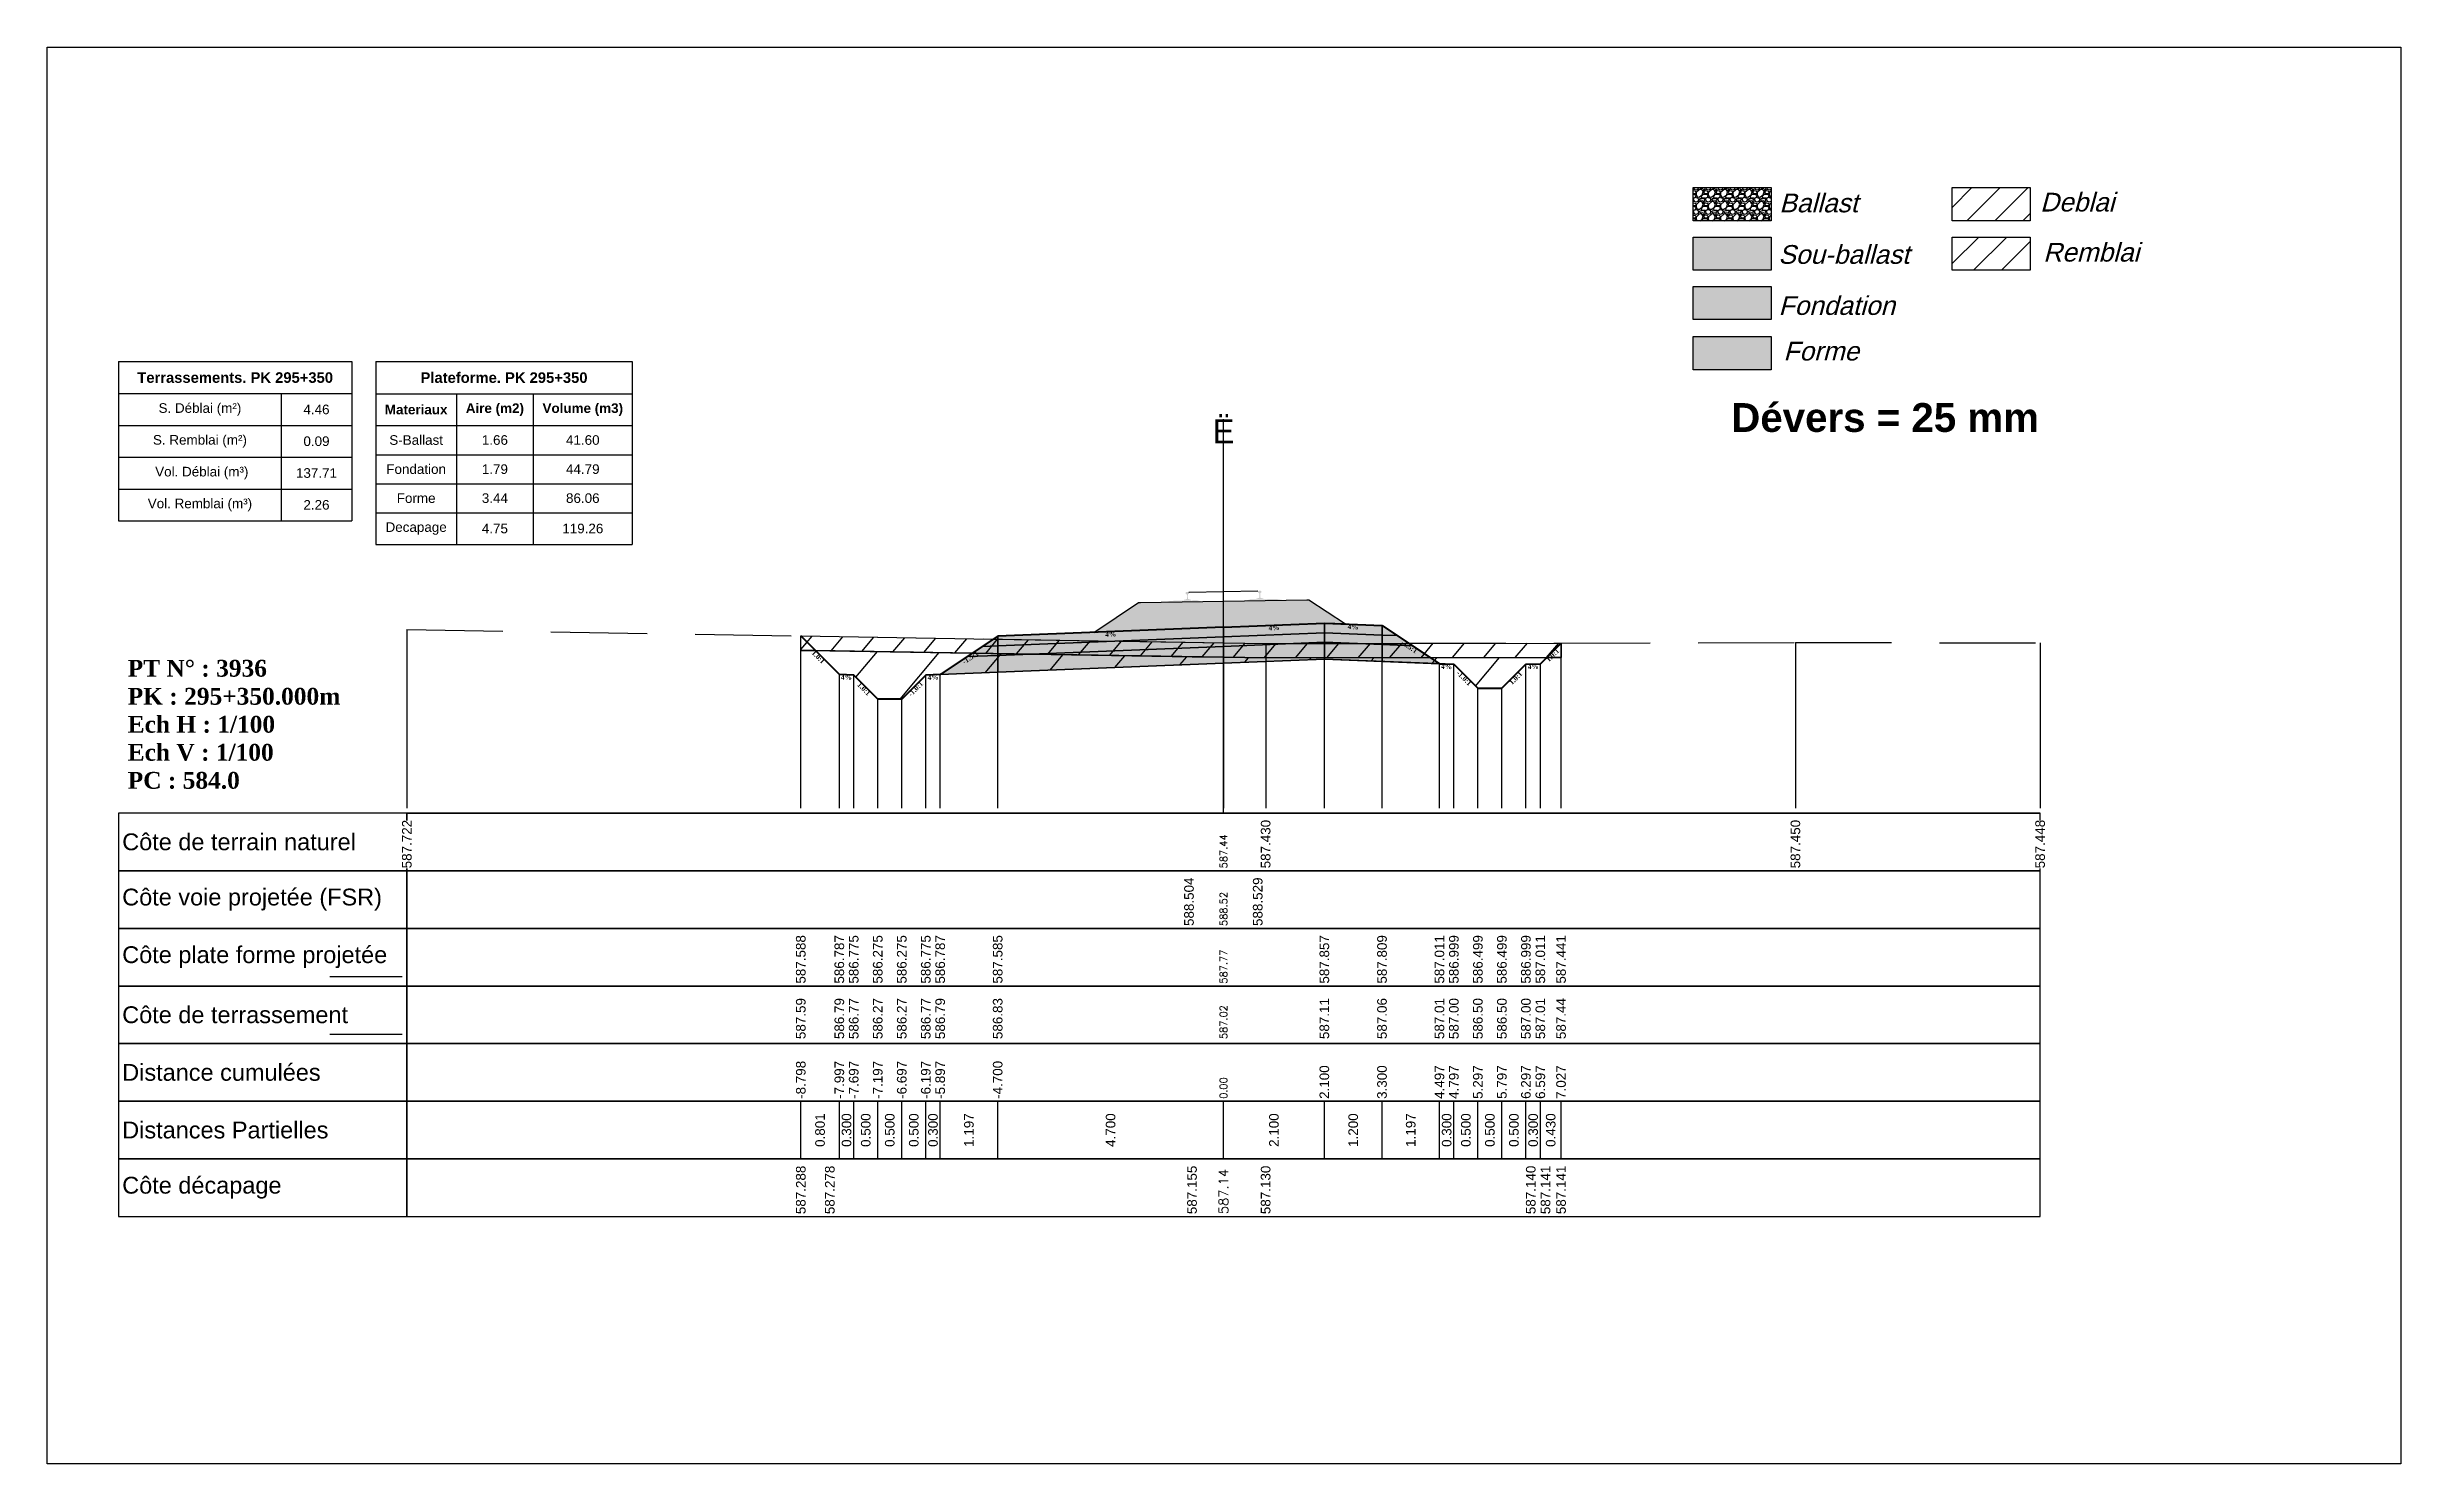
# Model space of a CAD drawing. Header units: millimetres. Extents: x 2762 to 3076, y 916 to 3305.
# Drawn here: x 2873.89 to 2922.89, y 2225.13 to 2254.63 of the extents above; entities that cross this region are included whole.
import ezdxf

# ---------------------------------------------------------------- set-up
doc = ezdxf.new("R2010")
doc.units = ezdxf.units.MM
doc.header["$LTSCALE"] = 2
doc.linetypes.add('CACHE', pattern=[9.525, 6.35, -3.175])
doc.linetypes.add('DASHED', pattern=[0.75, 0.5, -0.25])
for name, color, linetype in [('C-ANNO-TABL', 1, 'Continuous'), ('C-ANNO-TABL-TEXT', 150, 'Continuous'), ('C-ANNO-TABL-TITL', 150, 'Continuous'), ('C-ANNO-TABL-TTBL', 5, 'Continuous'), ('C-ROAD-CORR', 5, 'Continuous'), ('C-ROAD-SCTN', 7, 'Continuous')]:
    doc.layers.add(name, color=color, linetype=linetype)
doc.styles.add('ARIAL', font='arial.ttf')
doc.styles.add('C3D_Etiquette', font='romans.shx')
doc.styles.add('C3D_Profil_Travers', font='romans.shx')
doc.styles.get("Standard").update_dxf_attribs({"font": 'arial.ttf'})

msp = doc.modelspace()

# ---------------------------------------------------------------- texts
at = {"insert": (2908.949, 2247.221), "char_height": 0.6, "attachment_point": 1}
msp.add_mtext_dynamic_manual_height_columns('{\\fArial|b1|i0|c0|p34;Dévers = 25 mm}', width=8.82587, gutter_width=1.25, heights=[0], dxfattribs=at)
at = {"color": 7, "linetype": 'Continuous', "lineweight": -3}
for s, insert, char_height, attachment_point, style in [('{\\fWingdings|b0|i0|c2|p0;Ë}', (2898.38, 2246.384), 0.5, 8, 'C3D_Profil_Travers'), ('{\\fTimes New Roman|b1|i0|c0|p18;PT N° : 3936\\PPK : 295+350.000m\\PEch H : 1/100\\PEch V : 1/100\\PPC : 584.0}', (2875.568, 2239.184), 0.35, 7, 'C3D_Profil_Travers'), ('{\\fArial|b0|i0|c0|p34;Côte de terrain naturel}', (2875.454, 2238.084), 0.35, 4, 'C3D_Etiquette'), ('{\\fArial|b0|i0|c0|p34;Côte plate forme projetée}', (2875.454, 2235.684), 0.35, 4, 'C3D_Etiquette'), ('{\\fArial|b0|i0|c0|p34;Côte de terrassement}', (2875.454, 2234.484), 0.35, 4, 'C3D_Etiquette'), ('{\\fArial|b0|i0|c0|p34;Distance cumulées}', (2875.454, 2233.284), 0.35, 4, 'C3D_Etiquette'), ('{\\fArial|b0|i0|c0|p34;Distances Partielles}', (2875.454, 2232.084), 0.35, 4, 'C3D_Etiquette'), ('{\\fArial|b0|i0|c0|p34;Côte décapage}', (2875.454, 2230.884), 0.35, 4, 'C3D_Etiquette')]:
    msp.add_mtext(s, dxfattribs=dict(at, insert=insert, char_height=char_height, attachment_point=attachment_point, style=style))
at = {"color": 7, "linetype": 'Continuous', "lineweight": -3, "char_height": 0.1, "attachment_point": 2, "style": 'C3D_Etiquette'}
for s, insert, width, rotation in [('{\\fTimes New Roman|b1|i0|c0|p18;4%}', (2896.03, 2242.458), 0.42071, 2.2906), ('{\\fTimes New Roman|b1|i0|c0|p18;4%}', (2899.43, 2242.594), 0.37094, 2.2906), ('{\\fTimes New Roman|b1|i0|c0|p18;4%}', (2901.079, 2242.612), 0.42071, 357.7094), ('{\\fTimes New Roman|b1|i0|c0|p18;-1.5:1}', (2902.276, 2242.19), 0.34598, 326.3099), ('{\\fTimes New Roman|b1|i0|c0|p18;1.0:1}', (2889.979, 2241.968), 0.29001, 315), ('{\\fTimes New Roman|b1|i0|c0|p18;-1.5:1}', (2893.083, 2241.966), 0.34598, 33.6901), ('{\\fTimes New Roman|b1|i0|c0|p18;4%}', (2903.026, 2241.785), 0.42071, 357.7094), ('{\\fTimes New Roman|b1|i0|c0|p18;4%}', (2904.827, 2241.785), 0.37094, 2.2906), ('{\\fTimes New Roman|b1|i0|c0|p18;1.0:1}', (2905.195, 2242.007), 0.29001, 45), ('{\\fTimes New Roman|b1|i0|c0|p18;4%}', (2890.533, 2241.561), 0.37094, 357.7094), ('{\\fTimes New Roman|b1|i0|c0|p18;1.0:1}', (2890.93, 2241.306), 0.29001, 315), ('{\\fTimes New Roman|b1|i0|c0|p18;-1.0:1}', (2891.936, 2241.306), 0.34598, 45), ('{\\fTimes New Roman|b1|i0|c0|p18;4%}', (2892.333, 2241.561), 0.42071, 2.2906), ('{\\fTimes New Roman|b1|i0|c0|p18;-1.0:1}', (2903.424, 2241.53), 0.34598, 315), ('{\\fTimes New Roman|b1|i0|c0|p18;1.0:1}', (2904.429, 2241.53), 0.29001, 45)]:
    msp.add_mtext(s, dxfattribs=dict(at, insert=insert, width=width, rotation=rotation))
at = {"color": 7, "linetype": 'Continuous', "lineweight": -3, "rotation": 90, "style": 'C3D_Profil_Travers'}
for s, insert, char_height, attachment_point in [('587.44', (2898.38, 2237.534), 0.15, 4), ('588.52', (2898.38, 2236.334), 0.15, 4), ('587.77', (2898.38, 2235.134), 0.15, 4), ('{\\fArial|b0|i0|c0|p34;587.59}', (2889.581, 2233.979), 0.2, 4), ('{\\fArial|b0|i0|c0|p34;586.79}', (2890.383, 2233.979), 0.2, 4), ('{\\fArial|b0|i0|c0|p34;586.77}', (2890.683, 2233.979), 0.2, 4), ('{\\fArial|b0|i0|c0|p34;586.27}', (2891.183, 2233.979), 0.2, 4), ('{\\fArial|b0|i0|c0|p34;586.27}', (2891.683, 2233.979), 0.2, 4), ('{\\fArial|b0|i0|c0|p34;586.77}', (2892.183, 2233.979), 0.2, 4), ('{\\fArial|b0|i0|c0|p34;586.79}', (2892.483, 2233.979), 0.2, 4), ('{\\fArial|b0|i0|c0|p34;586.83}', (2893.68, 2233.979), 0.2, 4), ('587.02', (2898.38, 2233.979), 0.15, 4), ('{\\fArial|b0|i0|c0|p34;587.11}', (2900.48, 2233.979), 0.2, 4), ('{\\fArial|b0|i0|c0|p34;587.06}', (2901.68, 2233.979), 0.2, 4), ('{\\fArial|b0|i0|c0|p34;587.01}', (2902.876, 2233.979), 0.2, 4), ('{\\fArial|b0|i0|c0|p34;587.00}', (2903.176, 2233.979), 0.2, 4), ('{\\fArial|b0|i0|c0|p34;586.50}', (2903.676, 2233.979), 0.2, 4), ('{\\fArial|b0|i0|c0|p34;586.50}', (2904.176, 2233.979), 0.2, 4), ('{\\fArial|b0|i0|c0|p34;587.00}', (2904.676, 2233.979), 0.2, 4), ('{\\fArial|b0|i0|c0|p34;587.01}', (2904.976, 2233.979), 0.2, 4), ('{\\fArial|b0|i0|c0|p34;587.44}', (2905.407, 2233.979), 0.2, 4), ('0.00', (2898.38, 2232.734), 0.15, 4), ('{\\fArial|b0|i0|c0|p34;0.801}', (2889.982, 2232.084), 0.2, 5), ('{\\fArial|b0|i0|c0|p34;0.300}', (2890.533, 2232.084), 0.2, 5), ('{\\fArial|b0|i0|c0|p34;0.500}', (2890.933, 2232.084), 0.2, 5), ('{\\fArial|b0|i0|c0|p34;0.500}', (2891.433, 2232.084), 0.2, 5), ('{\\fArial|b0|i0|c0|p34;0.500}', (2891.933, 2232.084), 0.2, 5), ('{\\fArial|b0|i0|c0|p34;0.300}', (2892.333, 2232.084), 0.2, 5), ('{\\fArial|b0|i0|c0|p34;1.197}', (2893.081, 2232.084), 0.2, 5), ('{\\fArial|b0|i0|c0|p34;4.700}', (2896.03, 2232.084), 0.2, 5), ('{\\fArial|b0|i0|c0|p34;2.100}', (2899.43, 2232.084), 0.2, 5), ('{\\fArial|b0|i0|c0|p34;1.200}', (2901.08, 2232.084), 0.2, 5), ('{\\fArial|b0|i0|c0|p34;1.197}', (2902.278, 2232.084), 0.2, 5), ('{\\fArial|b0|i0|c0|p34;0.300}', (2903.026, 2232.084), 0.2, 5), ('{\\fArial|b0|i0|c0|p34;0.500}', (2903.426, 2232.084), 0.2, 5), ('{\\fArial|b0|i0|c0|p34;0.500}', (2903.926, 2232.084), 0.2, 5), ('{\\fArial|b0|i0|c0|p34;0.500}', (2904.426, 2232.084), 0.2, 5), ('{\\fArial|b0|i0|c0|p34;0.300}', (2904.826, 2232.084), 0.2, 5), ('{\\fArial|b0|i0|c0|p34;0.430}', (2905.192, 2232.084), 0.2, 5), ('587.14', (2898.38, 2230.334), 0.2, 4)]:
    msp.add_mtext(s, dxfattribs=dict(at, insert=insert, char_height=char_height, attachment_point=attachment_point))
at = {"color": 7, "linetype": 'Continuous', "lineweight": -3, "insert": (2875.454, 2236.884), "char_height": 0.35, "attachment_point": 4}
msp.add_mtext('{\\fArial|b0|i0|c0|p34;Côte voie projetée (FSR)}', dxfattribs=at)
at = {"layer": 'C-ANNO-TABL-TEXT', "color": 7, "style": 'ARIAL', "oblique": 15}
for s, p in [('Ballast', (2909.949, 2251.193)), ('Deblai', (2915.379, 2251.21)), ('Remblai', (2915.443, 2250.167)), ('Sou-ballast', (2909.929, 2250.121)), ('Fondation', (2909.934, 2249.057)), ('Forme', (2910.034, 2248.108))]:
    msp.add_text(s, height=0.39, dxfattribs=at).set_placement(p)
at = {"layer": 'C-ANNO-TABL-TEXT', "color": 7, "linetype": 'Continuous', "lineweight": -3, "char_height": 0.2, "attachment_point": 5, "style": 'ARIAL'}
for s, insert in [('{\\fArial|b0|i0|c0|p34;\\C7;4.46}', (2879.498, 2247.088)), ('{\\fArial|b0|i0|c0|p34;\\C7;0.09}', (2879.498, 2246.426)), ('{\\fArial|b0|i0|c0|p34;\\C7;S-Ballast}', (2881.573, 2246.451)), ('{\\fArial|b0|i0|c0|p34;\\C7;1.66}', (2883.212, 2246.451)), ('{\\C18;\\c0;41.60}', (2885.042, 2246.451)), ('{\\fArial|b0|i0|c0|p34;\\C7;137.71}', (2879.498, 2245.764)), ('{\\fArial|b0|i0|c0|p34;\\C7;Fondation}', (2881.573, 2245.845)), ('{\\fArial|b0|i0|c0|p34;\\C7;1.79}', (2883.212, 2245.845)), ('{\\C18;\\c0;44.79}', (2885.042, 2245.845)), ('{\\fArial|b0|i0|c0|p34;\\C7;2.26}', (2879.498, 2245.101)), ('{\\fArial|b0|i0|c0|p34;\\C7;Forme}', (2881.573, 2245.241)), ('{\\fArial|b0|i0|c0|p34;\\C7;3.44}', (2883.212, 2245.241)), ('{\\C18;\\c0;86.06}', (2885.042, 2245.241)), ('{\\fArial|b0|i0|c0|p34;\\C7;Decapage}', (2881.573, 2244.609)), ('{\\fArial|b0|i0|c0|p34;\\C7;4.75}', (2883.212, 2244.609)), ('{\\C18;\\c0;119.26}', (2885.042, 2244.609))]:
    msp.add_mtext(s, dxfattribs=dict(at, insert=insert))
at = {"layer": 'C-ANNO-TABL-TITL', "color": 7, "linetype": 'Continuous', "lineweight": -3, "attachment_point": 5, "style": 'ARIAL'}
for s, insert, char_height in [('{\\fArial|b1|i0|c0|p34;\\C7;Terrassements. PK 295+350}', (2877.805, 2247.751), 0.22), ('{\\fArial|b1|i0|c0|p34;\\C18;\\c0;Plateforme. PK 295+350}', (2883.402, 2247.75), 0.22), ('{\\fArial|b0|i0|c0|p34;\\C7;S. Déblai (m²) }', (2877.072, 2247.088), 0.2), ('{\\fArial|b1|i0|c0|p34;\\C7;Materiaux   }', (2881.573, 2247.085), 0.2), ('{\\fArial|b1|i0|c0|p34;\\C7;Aire (m2)}', (2883.212, 2247.085), 0.2), ('{\\fArial|b1|i0|c0|p34;\\C7;Volume (m3)}', (2885.042, 2247.085), 0.2), ('{\\fArial|b0|i0|c0|p34;\\C7;S. Remblai (m²) }', (2877.072, 2246.426), 0.2), ('{\\fArial|b0|i0|c0|p34;\\C7; Vol. Déblai (m³) }', (2877.072, 2245.764), 0.2), ('{\\fArial|b0|i0|c0|p34;\\C7;Vol. Remblai (m³)}', (2877.072, 2245.101), 0.2)]:
    msp.add_mtext(s, dxfattribs=dict(at, insert=insert, char_height=char_height))

# ---------------------------------------------------------------- hatches: boundary and pattern name
h = msp.add_hatch(color=11)
h.dxf.hatch_style = 1
h.paths.add_polyline_path([(2909.781, 2250.679), (2908.155, 2250.679), (2908.155, 2249.988), (2909.781, 2249.988)])
h = msp.add_hatch(color=30)
h.dxf.hatch_style = 1
h.paths.add_polyline_path([(2909.781, 2249.652), (2908.155, 2249.652), (2908.155, 2248.96), (2909.781, 2248.96)])
h = msp.add_hatch(color=83)
h.dxf.hatch_style = 1
h.paths.add_polyline_path([(2909.781, 2248.606), (2908.155, 2248.606), (2908.155, 2247.914), (2909.781, 2247.914)])
at = {"linetype": 'Continuous', "lineweight": -3}
msp.add_hatch(color=254, dxfattribs=at).paths.add_polyline_path([(2897.169, 2242.895), (2897.166, 2243.08), (2897.28, 2243.103), (2897.628, 2243.109), (2897.628, 2243.115), (2897.554, 2243.114), (2897.554, 2243.123), (2897.555, 2243.124), (2897.556, 2243.125), (2897.558, 2243.126), (2897.578, 2243.128), (2897.581, 2243.128), (2897.584, 2243.129), (2897.612, 2243.14), (2897.614, 2243.142), (2897.615, 2243.143), (2897.616, 2243.144), (2897.617, 2243.149), (2897.618, 2243.156), (2897.619, 2243.165), (2897.62, 2243.175), (2897.62, 2243.199), (2897.619, 2243.215), (2897.618, 2243.221), (2897.617, 2243.227), (2897.616, 2243.232), (2897.616, 2243.233), (2897.615, 2243.237), (2897.614, 2243.239), (2897.613, 2243.24), (2897.612, 2243.241), (2897.61, 2243.242), (2897.595, 2243.247), (2897.592, 2243.249), (2897.592, 2243.25), (2897.591, 2243.251), (2897.591, 2243.254), (2897.591, 2243.272), (2897.591, 2243.276), (2897.592, 2243.279), (2897.594, 2243.281), (2897.596, 2243.283), (2897.599, 2243.284), (2897.6, 2243.284), (2897.604, 2243.285), (2897.608, 2243.286), (2897.611, 2243.286), (2897.615, 2243.286), (2897.62, 2243.287), (2897.623, 2243.287), (2897.626, 2243.287), (2897.63, 2243.287), (2897.633, 2243.287), (2897.637, 2243.287), (2897.642, 2243.287), (2897.645, 2243.286), (2897.649, 2243.286), (2897.653, 2243.285), (2897.654, 2243.285), (2897.656, 2243.284), (2897.659, 2243.282), (2897.661, 2243.28), (2897.662, 2243.278), (2897.663, 2243.273), (2897.663, 2243.255), (2897.663, 2243.253), (2897.662, 2243.251), (2897.662, 2243.25), (2897.659, 2243.248), (2897.644, 2243.243), (2897.643, 2243.242), (2897.641, 2243.24), (2897.64, 2243.239), (2897.64, 2243.237), (2897.639, 2243.234), (2897.638, 2243.232), (2897.638, 2243.227), (2897.637, 2243.221), (2897.637, 2243.215), (2897.636, 2243.199), (2897.637, 2243.175), (2897.638, 2243.165), (2897.639, 2243.156), (2897.641, 2243.149), (2897.642, 2243.145), (2897.642, 2243.143), (2897.644, 2243.142), (2897.646, 2243.141), (2897.674, 2243.131), (2897.677, 2243.13), (2897.681, 2243.129), (2897.701, 2243.128), (2897.702, 2243.128), (2897.703, 2243.127), (2897.704, 2243.126), (2897.704, 2243.116), (2897.63, 2243.115), (2897.63, 2243.109), (2897.834, 2243.113), (2897.966, 2243.084), (2898.8, 2243.099), (2898.931, 2243.132), (2899.135, 2243.136), (2899.135, 2243.141), (2899.061, 2243.14), (2899.061, 2243.149), (2899.062, 2243.151), (2899.063, 2243.151), (2899.064, 2243.152), (2899.084, 2243.154), (2899.088, 2243.154), (2899.091, 2243.156), (2899.119, 2243.166), (2899.121, 2243.168), (2899.122, 2243.169), (2899.123, 2243.17), (2899.124, 2243.175), (2899.125, 2243.182), (2899.126, 2243.191), (2899.127, 2243.201), (2899.126, 2243.225), (2899.125, 2243.241), (2899.125, 2243.247), (2899.124, 2243.253), (2899.123, 2243.258), (2899.123, 2243.26), (2899.122, 2243.263), (2899.121, 2243.265), (2899.12, 2243.266), (2899.118, 2243.268), (2899.117, 2243.268), (2899.102, 2243.274), (2899.099, 2243.275), (2899.098, 2243.276), (2899.098, 2243.278), (2899.098, 2243.28), (2899.097, 2243.298), (2899.098, 2243.303), (2899.099, 2243.305), (2899.101, 2243.307), (2899.103, 2243.309), (2899.106, 2243.31), (2899.107, 2243.311), (2899.11, 2243.311), (2899.114, 2243.312), (2899.118, 2243.312), (2899.122, 2243.313), (2899.127, 2243.313), (2899.13, 2243.313), (2899.133, 2243.313), (2899.136, 2243.313), (2899.14, 2243.313), (2899.144, 2243.313), (2899.149, 2243.313), (2899.152, 2243.313), (2899.156, 2243.312), (2899.16, 2243.311), (2899.161, 2243.311), (2899.163, 2243.31), (2899.165, 2243.308), (2899.168, 2243.306), (2899.169, 2243.304), (2899.169, 2243.299), (2899.17, 2243.281), (2899.17, 2243.279), (2899.169, 2243.277), (2899.169, 2243.276), (2899.166, 2243.275), (2899.151, 2243.269), (2899.149, 2243.268), (2899.148, 2243.267), (2899.147, 2243.265), (2899.146, 2243.264), (2899.146, 2243.26), (2899.145, 2243.258), (2899.144, 2243.254), (2899.144, 2243.248), (2899.143, 2243.241), (2899.143, 2243.225), (2899.143, 2243.202), (2899.145, 2243.191), (2899.146, 2243.182), (2899.147, 2243.175), (2899.148, 2243.171), (2899.149, 2243.169), (2899.15, 2243.168), (2899.153, 2243.167), (2899.181, 2243.157), (2899.184, 2243.156), (2899.187, 2243.156), (2899.207, 2243.154), (2899.209, 2243.154), (2899.21, 2243.153), (2899.211, 2243.152), (2899.211, 2243.142), (2899.137, 2243.141), (2899.137, 2243.136), (2899.485, 2243.142), (2899.6, 2243.123), (2899.604, 2242.938)])
h = msp.add_hatch(dxfattribs=at)
h.set_pattern_fill('GRAVEL', color=252, scale=0.009, style=0)
h.set_pattern_definition([(228.0128, (2895.843941, 2242.677017), (-1.8288, -2.0574), [0.030755, -3.0447435]), (184.96974, (2895.823367, 2242.654157), (2.743199999, 0.228600013), [0.0527764, -5.2248644]), (132.51045, (2895.77079, 2242.649585), (2.286, -2.5146), [0.0372133, -3.684125]), (267.2737, (2895.681635, 2242.592435), (0.2286, 4.572), [0.0480604, -4.7579794]), (292.83365, (2895.679349, 2242.54443), (-1.143, 2.7432), [0.047127, -4.6655827]), (357.2737, (2895.697637, 2242.500995), (-4.572, 0.2286), [0.0480604, -4.7579794]), (37.69424, (2895.7456434, 2242.4987095), (-2.9718, -2.286), [0.0635574, -6.2921804]), (72.25533, (2895.795935, 2242.5375715), (1.6002, 5.0292), [0.0600048, -5.940473]), (121.42957, (2895.814223, 2242.594721), (-1.8288, 2.9718), [0.048223, -4.774099]), (175.23636, (2895.789077, 2242.63587), (2.5146, -0.2286), [0.055054, -2.697654]), (222.39744, (2895.7342134, 2242.6404415), (-2.7432, -2.5146), [0.071197, -7.0485095]), (138.81407, (2895.90795, 2242.59015), (-1.6002, 1.3716), [0.0243004, -2.405751]), (171.46923, (2895.889661, 2242.606151), (2.9718, -0.4572), [0.0462314, -4.5769175]), (225, (2895.84394, 2242.61301), (-3e-17, -0.2286), [0.032329, -0.29096]), (203.1986, (2895.82794, 2242.64044), (1.143, 0.4572), [0.01741, -1.723556]), (291.8014, (2895.811937, 2242.633583), (-0.2286, 0.6858), [0.024621, -1.206428]), (30.9638, (2895.82108, 2242.610723), (0.6858, 0.4572), [0.039989, -1.292967]), (161.565, (2895.85537, 2242.6313), (0.4572, -0.2286), [0.028916, -0.693981]), (16.38954, (2895.67935, 2242.633583), (2.286, 0.6858), [0.040508, -4.0102944]), (70.34618, (2895.718211, 2242.645013), (-0.9144, -2.5146), [0.033984, -3.3643994]), (293.1986, (2895.85537, 2242.677017), (-0.4572, 1.143), [0.034819, -1.7061465]), (343.61046, (2895.869087, 2242.645013), (-2.286, 0.6858), [0.040508, -4.0102944]), (339.44395, (2895.67935, 2242.491851), (-1.143, 0.4572), [0.039063, -1.914096]), (294.77514, (2895.715925, 2242.478135), (-1.143, 2.5146), [0.0327305, -3.2403234]), (66.8014, (2895.857657, 2242.448417), (0.4572, 1.143), [0.034819, -1.7061465]), (17.35402, (2895.871373, 2242.480421), (-2.9718, -0.9144), [0.0383204, -3.793714]), (69.44395, (2895.745643, 2242.448417), (-0.4572, -1.143), [0.0195316, -1.933628]), (101.3099, (2895.84394, 2242.448417), (-0.2286, 0.9144), [0.011656, -1.1539795]), (165.9638, (2895.841655, 2242.45985), (0.6858, -0.2286), [0.047127, -0.895415]), (186.009, (2895.795935, 2242.471277), (2.286, 0.2286), [0.043674, -4.323723]), (303.69, (2895.82108, 2242.59015), (-0.2286, 0.4572), [0.032969, -0.79126]), (353.15723, (2895.839369, 2242.5627175), (3.8862, -0.4572), [0.05756, -5.698441]), (60.9454, (2895.89652, 2242.55586), (-0.9144, -1.6002), [0.023536, -2.330045]), (90, (2895.90795, 2242.57643), (-0.2286, 0.2286), [0.013716, -0.214884]), (120.25644, (2895.791363, 2242.478135), (0.9144, -1.6002), [0.031758, -3.1440547]), (48.0128, (2895.775361, 2242.505567), (1.8288, 2.0574), [0.06151, -3.0139886]), (0, (2895.8165, 2242.55129), (0.2286, 0.2286), [0.059436, -0.169164]), (325.30485, (2895.875945, 2242.551287), (2.286, -1.6002), [0.036145, -3.5783385]), (254.0546, (2895.905663, 2242.530713), (-0.2286, -0.9144), [0.033285, -1.6309485]), (207.64598, (2895.896519, 2242.4987095), (-4.3434, -2.286), [0.054193, -5.365122]), (175.42608, (2895.848513, 2242.4735635), (-2.9718, 0.2286), [0.0573327, -5.675926])])
h.paths.add_polyline_path([(2895.679, 2242.448), (2896.608, 2243.068), (2896.652, 2243.068), (2900.114, 2243.128), (2900.158, 2243.128), (2900.916, 2242.623), (2900.48, 2242.64)])
h = msp.add_hatch(dxfattribs=at)
h.set_pattern_fill('_U', color=150, scale=0.5, angle=50, style=0, pattern_type=0)
h.set_pattern_definition([(50, (2905.1064, 2241.9245), (-0.383022, 0.321394), [])])
h.paths.add_polyline_path([(2905.106, 2241.924), (2905.407, 2242.225), (2905.407, 2241.925)])
h.paths.add_polyline_path([(2902.239, 2242.219), (2905.407, 2242.225), (2905.106, 2241.924), (2902.688, 2241.92)])
h.paths.add_polyline_path([(2893.148, 2242.014), (2893.587, 2242.307), (2899.258, 2242.214), (2902.239, 2242.219), (2902.688, 2241.92), (2899.258, 2241.914)])
h.paths.add_polyline_path([(2889.581, 2242.372), (2893.587, 2242.307), (2893.148, 2242.014), (2889.886, 2242.067)])
h.paths.add_polyline_path([(2889.581, 2242.072), (2889.581, 2242.372), (2889.886, 2242.067)])
h = msp.add_hatch(dxfattribs=at)
h.set_pattern_fill('_U', color=3, angle=50, style=0, pattern_type=0)
h.set_pattern_definition([(50, (2905.1064, 2241.9245), (-0.766044, 0.64279), [])])
h.paths.add_polyline_path([(2905.106, 2241.924), (2905.407, 2242.225), (2905.407, 2241.925)])
h.paths.add_polyline_path([(2889.581, 2242.072), (2889.581, 2242.372), (2889.886, 2242.067)])
h = msp.add_hatch(color=83, dxfattribs=at)
h.paths.add_polyline_path([(2901.68, 2241.842), (2901.68, 2242.192), (2902.318, 2242.167), (2902.876, 2241.795)])
h.paths.add_polyline_path([(2900.48, 2241.89), (2900.48, 2242.24), (2901.68, 2242.192), (2901.68, 2241.842)])
h.paths.add_polyline_path([(2898.38, 2241.806), (2898.38, 2242.156), (2900.48, 2242.24), (2900.48, 2241.89)])
h.paths.add_polyline_path([(2893.68, 2241.618), (2893.68, 2241.968), (2898.38, 2242.156), (2898.38, 2241.806)])
h.paths.add_polyline_path([(2892.483, 2241.571), (2893.041, 2241.943), (2893.68, 2241.968), (2893.68, 2241.618)])
h = msp.add_hatch(color=30, dxfattribs=at)
h.paths.add_polyline_path([(2901.68, 2242.192), (2901.68, 2242.392), (2901.999, 2242.38), (2902.318, 2242.167)])
h.paths.add_polyline_path([(2900.48, 2242.24), (2900.48, 2242.44), (2901.68, 2242.392), (2901.68, 2242.192)])
h.paths.add_polyline_path([(2898.38, 2242.156), (2898.38, 2242.356), (2900.48, 2242.44), (2900.48, 2242.24)])
h.paths.add_polyline_path([(2893.68, 2241.968), (2893.68, 2242.168), (2898.38, 2242.356), (2898.38, 2242.156)])
h.paths.add_polyline_path([(2893.041, 2241.943), (2893.36, 2242.156), (2893.68, 2242.168), (2893.68, 2241.968)])
h = msp.add_hatch(color=11, dxfattribs=at)
h.paths.add_polyline_path([(2901.68, 2242.392), (2901.68, 2242.592), (2901.999, 2242.38)])
h.paths.add_polyline_path([(2900.48, 2242.44), (2900.48, 2242.64), (2901.68, 2242.592), (2901.68, 2242.392)])
h.paths.add_polyline_path([(2898.38, 2242.356), (2898.38, 2242.556), (2900.48, 2242.64), (2900.48, 2242.44)])
h.paths.add_polyline_path([(2893.68, 2242.168), (2893.68, 2242.368), (2898.38, 2242.556), (2898.38, 2242.356)])
h.paths.add_polyline_path([(2893.36, 2242.156), (2893.68, 2242.368), (2893.68, 2242.168)])
h = msp.add_hatch(dxfattribs=at)
h.set_pattern_fill('_U', color=1, angle=50, style=0, pattern_type=0)
h.set_pattern_definition([(50, (2889.8864, 2242.067), (-0.766044, 0.64279), [])])
h.paths.add_polyline_path([(2889.886, 2242.067), (2899.258, 2241.914), (2905.106, 2241.924), (2904.976, 2241.795), (2904.676, 2241.783), (2904.176, 2241.283), (2903.676, 2241.283), (2903.176, 2241.783), (2900.48, 2241.89), (2892.183, 2241.559), (2891.683, 2241.059), (2891.183, 2241.059), (2890.683, 2241.559), (2890.383, 2241.571)])

# ---------------------------------------------------------------- linework, layer by layer
for p, q in [((2908.155, 2251.707), (2909.781, 2251.707)), ((2908.155, 2251.015), (2908.155, 2251.707)), ((2909.781, 2251.707), (2909.781, 2251.015)), ((2913.548, 2251.707), (2915.174, 2251.707)), ((2913.548, 2251.015), (2913.548, 2251.707)), ((2915.174, 2251.707), (2915.174, 2251.015)), ((2909.781, 2251.015), (2908.155, 2251.015)), ((2908.155, 2250.679), (2909.781, 2250.679)), ((2908.155, 2249.988), (2908.155, 2250.679)), ((2909.781, 2250.679), (2909.781, 2249.988)), ((2915.174, 2251.015), (2913.548, 2251.015)), ((2913.548, 2250.679), (2915.174, 2250.679)), ((2913.548, 2249.988), (2913.548, 2250.679)), ((2915.174, 2250.679), (2915.174, 2249.988)), ((2909.781, 2249.988), (2908.155, 2249.988)), ((2908.155, 2249.652), (2909.781, 2249.652)), ((2908.155, 2248.96), (2908.155, 2249.652)), ((2909.781, 2249.652), (2909.781, 2248.96)), ((2915.174, 2249.988), (2913.548, 2249.988)), ((2909.781, 2248.96), (2908.155, 2248.96)), ((2908.155, 2248.606), (2909.781, 2248.606)), ((2908.155, 2247.914), (2908.155, 2248.606)), ((2909.781, 2248.606), (2909.781, 2247.914)), ((2909.781, 2247.914), (2908.155, 2247.914))]:
    msp.add_line(p, q)
at = {"linetype": 'Continuous'}
for p, q in [((2908.158, 2251.661), (2908.155, 2251.662)), ((2908.155, 2251.658), (2908.158, 2251.661)), ((2908.195, 2251.632), (2908.155, 2251.638)), ((2908.155, 2251.593), (2908.205, 2251.587)), ((2908.155, 2251.572), (2908.181, 2251.572)), ((2908.161, 2251.707), (2908.174, 2251.676)), ((2908.173, 2251.676), (2908.216, 2251.664)), ((2908.18, 2251.574), (2908.214, 2251.551)), ((2908.218, 2251.616), (2908.197, 2251.634)), ((2908.204, 2251.577), (2908.217, 2251.6)), ((2908.216, 2251.664), (2908.26, 2251.676)), ((2908.219, 2251.617), (2908.217, 2251.564)), ((2908.217, 2251.6), (2908.217, 2251.615)), ((2908.217, 2251.564), (2908.237, 2251.516)), ((2908.284, 2251.664), (2908.225, 2251.61)), ((2908.26, 2251.676), (2908.271, 2251.707)), ((2908.337, 2251.664), (2908.276, 2251.669)), ((2908.29, 2251.514), (2908.346, 2251.557)), ((2908.317, 2251.681), (2908.293, 2251.707)), ((2908.36, 2251.687), (2908.302, 2251.682)), ((2908.324, 2251.521), (2908.369, 2251.572)), ((2908.364, 2251.619), (2908.336, 2251.665)), ((2908.346, 2251.557), (2908.366, 2251.62)), ((2908.363, 2251.663), (2908.373, 2251.638)), ((2908.382, 2251.671), (2908.364, 2251.664)), ((2908.369, 2251.572), (2908.435, 2251.572)), ((2908.374, 2251.638), (2908.412, 2251.661)), ((2908.399, 2251.64), (2908.374, 2251.615)), ((2908.374, 2251.615), (2908.394, 2251.584)), ((2908.394, 2251.707), (2908.376, 2251.687)), ((2908.412, 2251.661), (2908.381, 2251.671)), ((2908.395, 2251.594), (2908.459, 2251.587)), ((2908.449, 2251.632), (2908.399, 2251.64)), ((2908.415, 2251.707), (2908.428, 2251.676)), ((2908.427, 2251.676), (2908.47, 2251.664)), ((2908.434, 2251.574), (2908.468, 2251.551)), ((2908.472, 2251.616), (2908.451, 2251.634)), ((2908.458, 2251.577), (2908.471, 2251.6)), ((2908.47, 2251.664), (2908.514, 2251.676)), ((2908.473, 2251.617), (2908.471, 2251.564)), ((2908.471, 2251.6), (2908.471, 2251.615)), ((2908.471, 2251.564), (2908.491, 2251.516)), ((2908.538, 2251.664), (2908.479, 2251.61)), ((2908.514, 2251.676), (2908.525, 2251.707)), ((2908.591, 2251.664), (2908.53, 2251.669)), ((2908.544, 2251.514), (2908.6, 2251.557)), ((2908.571, 2251.681), (2908.547, 2251.707)), ((2908.614, 2251.687), (2908.556, 2251.682)), ((2908.578, 2251.521), (2908.623, 2251.572)), ((2908.618, 2251.619), (2908.59, 2251.665)), ((2908.6, 2251.557), (2908.62, 2251.62)), ((2908.617, 2251.663), (2908.627, 2251.638)), ((2908.636, 2251.671), (2908.618, 2251.664)), ((2908.623, 2251.572), (2908.689, 2251.572)), ((2908.628, 2251.638), (2908.666, 2251.661)), ((2908.653, 2251.64), (2908.628, 2251.615)), ((2908.628, 2251.615), (2908.648, 2251.584)), ((2908.648, 2251.707), (2908.63, 2251.687)), ((2908.666, 2251.661), (2908.635, 2251.671)), ((2908.649, 2251.594), (2908.713, 2251.587)), ((2908.703, 2251.632), (2908.653, 2251.64)), ((2908.669, 2251.707), (2908.682, 2251.676)), ((2908.681, 2251.676), (2908.724, 2251.664)), ((2908.688, 2251.574), (2908.722, 2251.551)), ((2908.726, 2251.616), (2908.705, 2251.634)), ((2908.712, 2251.577), (2908.725, 2251.6)), ((2908.724, 2251.664), (2908.768, 2251.676)), ((2908.727, 2251.617), (2908.725, 2251.564)), ((2908.725, 2251.6), (2908.725, 2251.615)), ((2908.725, 2251.564), (2908.745, 2251.516)), ((2908.792, 2251.664), (2908.733, 2251.61)), ((2908.768, 2251.676), (2908.779, 2251.707)), ((2908.845, 2251.664), (2908.784, 2251.669)), ((2908.798, 2251.514), (2908.854, 2251.557)), ((2908.825, 2251.681), (2908.801, 2251.707)), ((2908.868, 2251.687), (2908.81, 2251.682)), ((2908.832, 2251.521), (2908.877, 2251.572)), ((2908.872, 2251.619), (2908.844, 2251.665)), ((2908.854, 2251.557), (2908.874, 2251.62)), ((2908.871, 2251.663), (2908.881, 2251.638)), ((2908.89, 2251.671), (2908.872, 2251.664)), ((2908.877, 2251.572), (2908.943, 2251.572)), ((2908.882, 2251.638), (2908.92, 2251.661)), ((2908.907, 2251.64), (2908.882, 2251.615)), ((2908.882, 2251.615), (2908.902, 2251.584)), ((2908.902, 2251.707), (2908.884, 2251.687)), ((2908.92, 2251.661), (2908.889, 2251.671)), ((2908.903, 2251.594), (2908.967, 2251.587)), ((2908.957, 2251.632), (2908.907, 2251.64)), ((2908.923, 2251.707), (2908.936, 2251.676)), ((2908.935, 2251.676), (2908.978, 2251.664)), ((2908.942, 2251.574), (2908.976, 2251.551)), ((2908.98, 2251.616), (2908.959, 2251.634)), ((2908.966, 2251.577), (2908.979, 2251.6)), ((2908.978, 2251.664), (2909.022, 2251.676)), ((2908.981, 2251.617), (2908.979, 2251.564)), ((2908.979, 2251.6), (2908.979, 2251.615)), ((2908.979, 2251.564), (2908.999, 2251.516)), ((2909.046, 2251.664), (2908.987, 2251.61)), ((2909.022, 2251.676), (2909.033, 2251.707)), ((2909.099, 2251.664), (2909.038, 2251.669)), ((2909.052, 2251.514), (2909.108, 2251.557)), ((2909.079, 2251.681), (2909.055, 2251.707)), ((2909.122, 2251.687), (2909.064, 2251.682)), ((2909.086, 2251.521), (2909.131, 2251.572)), ((2909.126, 2251.619), (2909.098, 2251.665)), ((2909.108, 2251.557), (2909.128, 2251.62)), ((2909.125, 2251.663), (2909.135, 2251.638)), ((2909.144, 2251.671), (2909.126, 2251.664)), ((2909.131, 2251.572), (2909.197, 2251.572)), ((2909.136, 2251.638), (2909.174, 2251.661)), ((2909.161, 2251.64), (2909.136, 2251.615)), ((2909.136, 2251.615), (2909.156, 2251.584)), ((2909.156, 2251.707), (2909.138, 2251.687)), ((2909.174, 2251.661), (2909.143, 2251.671)), ((2909.157, 2251.594), (2909.221, 2251.587)), ((2909.211, 2251.632), (2909.161, 2251.64)), ((2909.177, 2251.707), (2909.19, 2251.676)), ((2909.189, 2251.676), (2909.232, 2251.664)), ((2909.196, 2251.574), (2909.23, 2251.551)), ((2909.234, 2251.616), (2909.213, 2251.634)), ((2909.22, 2251.577), (2909.233, 2251.6)), ((2909.232, 2251.664), (2909.276, 2251.676)), ((2909.235, 2251.617), (2909.233, 2251.564)), ((2909.233, 2251.6), (2909.233, 2251.615)), ((2909.233, 2251.564), (2909.253, 2251.516)), ((2909.3, 2251.664), (2909.241, 2251.61)), ((2909.276, 2251.676), (2909.287, 2251.707)), ((2909.353, 2251.664), (2909.292, 2251.669)), ((2909.306, 2251.514), (2909.362, 2251.557)), ((2909.333, 2251.681), (2909.309, 2251.707)), ((2909.376, 2251.687), (2909.318, 2251.682)), ((2909.34, 2251.521), (2909.385, 2251.572)), ((2909.38, 2251.619), (2909.352, 2251.665)), ((2909.362, 2251.557), (2909.382, 2251.62)), ((2909.379, 2251.663), (2909.389, 2251.638)), ((2909.398, 2251.671), (2909.38, 2251.664)), ((2909.385, 2251.572), (2909.451, 2251.572)), ((2909.39, 2251.638), (2909.428, 2251.661)), ((2909.415, 2251.64), (2909.39, 2251.615)), ((2909.39, 2251.615), (2909.41, 2251.584)), ((2909.41, 2251.707), (2909.392, 2251.687)), ((2909.428, 2251.661), (2909.397, 2251.671)), ((2909.411, 2251.594), (2909.475, 2251.587)), ((2909.465, 2251.632), (2909.415, 2251.64)), ((2909.431, 2251.707), (2909.444, 2251.676)), ((2909.443, 2251.676), (2909.486, 2251.664)), ((2909.45, 2251.574), (2909.484, 2251.551)), ((2909.488, 2251.616), (2909.467, 2251.634)), ((2909.474, 2251.577), (2909.487, 2251.6)), ((2909.486, 2251.664), (2909.53, 2251.676)), ((2909.489, 2251.617), (2909.487, 2251.564)), ((2909.487, 2251.6), (2909.487, 2251.615)), ((2909.487, 2251.564), (2909.507, 2251.516)), ((2909.554, 2251.664), (2909.495, 2251.61)), ((2909.53, 2251.676), (2909.541, 2251.707)), ((2909.607, 2251.664), (2909.546, 2251.669)), ((2909.56, 2251.514), (2909.616, 2251.557)), ((2909.587, 2251.681), (2909.563, 2251.707)), ((2909.63, 2251.687), (2909.572, 2251.682)), ((2909.594, 2251.521), (2909.639, 2251.572)), ((2909.634, 2251.619), (2909.606, 2251.665)), ((2909.616, 2251.557), (2909.636, 2251.62)), ((2909.633, 2251.663), (2909.643, 2251.638)), ((2909.652, 2251.671), (2909.634, 2251.664)), ((2909.639, 2251.572), (2909.705, 2251.572)), ((2909.644, 2251.638), (2909.682, 2251.661)), ((2909.669, 2251.64), (2909.644, 2251.615)), ((2909.644, 2251.615), (2909.664, 2251.584)), ((2909.664, 2251.707), (2909.646, 2251.687)), ((2909.682, 2251.661), (2909.651, 2251.671)), ((2909.665, 2251.594), (2909.729, 2251.587)), ((2909.719, 2251.632), (2909.669, 2251.64)), ((2909.685, 2251.707), (2909.698, 2251.676)), ((2909.697, 2251.676), (2909.74, 2251.664)), ((2909.704, 2251.574), (2909.738, 2251.551)), ((2909.742, 2251.616), (2909.721, 2251.634)), ((2909.728, 2251.577), (2909.741, 2251.6)), ((2909.74, 2251.664), (2909.781, 2251.676)), ((2909.743, 2251.617), (2909.741, 2251.564)), ((2909.741, 2251.6), (2909.741, 2251.615)), ((2909.741, 2251.564), (2909.761, 2251.516)), ((2909.781, 2251.64), (2909.749, 2251.61)), ((2908.207, 2251.507), (2908.155, 2251.48)), ((2908.158, 2251.407), (2908.155, 2251.408)), ((2908.155, 2251.404), (2908.158, 2251.407)), ((2908.195, 2251.378), (2908.155, 2251.384)), ((2908.155, 2251.339), (2908.205, 2251.333)), ((2908.155, 2251.318), (2908.181, 2251.318)), ((2908.207, 2251.253), (2908.155, 2251.226)), ((2908.158, 2251.153), (2908.155, 2251.154)), ((2908.155, 2251.15), (2908.158, 2251.153)), ((2908.195, 2251.124), (2908.155, 2251.13)), ((2908.155, 2251.085), (2908.205, 2251.079)), ((2908.155, 2251.064), (2908.181, 2251.064)), ((2908.159, 2251.458), (2908.174, 2251.422)), ((2908.159, 2251.204), (2908.174, 2251.168)), ((2908.16, 2251.457), (2908.176, 2251.493)), ((2908.16, 2251.203), (2908.176, 2251.239)), ((2908.173, 2251.422), (2908.216, 2251.41)), ((2908.173, 2251.168), (2908.216, 2251.156)), ((2908.176, 2251.494), (2908.217, 2251.506)), ((2908.176, 2251.24), (2908.217, 2251.252)), ((2908.18, 2251.32), (2908.214, 2251.297)), ((2908.18, 2251.066), (2908.214, 2251.043)), ((2908.218, 2251.362), (2908.197, 2251.38)), ((2908.218, 2251.108), (2908.197, 2251.126)), ((2908.214, 2251.549), (2908.204, 2251.513)), ((2908.204, 2251.323), (2908.217, 2251.346)), ((2908.214, 2251.295), (2908.204, 2251.259)), ((2908.204, 2251.069), (2908.217, 2251.092)), ((2908.216, 2251.505), (2908.257, 2251.489)), ((2908.216, 2251.41), (2908.26, 2251.422)), ((2908.216, 2251.251), (2908.257, 2251.235)), ((2908.216, 2251.156), (2908.26, 2251.168)), ((2908.219, 2251.363), (2908.217, 2251.31)), ((2908.217, 2251.346), (2908.217, 2251.361)), ((2908.217, 2251.31), (2908.237, 2251.262)), ((2908.219, 2251.109), (2908.217, 2251.056)), ((2908.217, 2251.092), (2908.217, 2251.107)), ((2908.284, 2251.41), (2908.225, 2251.356)), ((2908.284, 2251.156), (2908.225, 2251.102)), ((2908.237, 2251.513), (2908.29, 2251.511)), ((2908.237, 2251.259), (2908.29, 2251.257)), ((2908.256, 2251.491), (2908.271, 2251.458)), ((2908.256, 2251.237), (2908.271, 2251.204)), ((2908.26, 2251.422), (2908.273, 2251.457)), ((2908.26, 2251.168), (2908.273, 2251.203)), ((2908.337, 2251.41), (2908.276, 2251.415)), ((2908.337, 2251.156), (2908.276, 2251.161)), ((2908.317, 2251.427), (2908.289, 2251.458)), ((2908.317, 2251.173), (2908.289, 2251.204)), ((2908.29, 2251.457), (2908.298, 2251.478)), ((2908.29, 2251.26), (2908.346, 2251.303)), ((2908.29, 2251.203), (2908.298, 2251.224)), ((2908.346, 2251.477), (2908.298, 2251.472)), ((2908.346, 2251.223), (2908.298, 2251.218)), ((2908.36, 2251.433), (2908.302, 2251.428)), ((2908.36, 2251.179), (2908.302, 2251.174)), ((2908.324, 2251.267), (2908.369, 2251.318)), ((2908.343, 2251.491), (2908.325, 2251.522)), ((2908.343, 2251.237), (2908.325, 2251.268)), ((2908.325, 2251.015), (2908.369, 2251.064)), ((2908.364, 2251.365), (2908.336, 2251.411)), ((2908.364, 2251.111), (2908.336, 2251.157)), ((2908.405, 2251.487), (2908.341, 2251.492)), ((2908.405, 2251.233), (2908.341, 2251.238)), ((2908.397, 2251.47), (2908.346, 2251.483)), ((2908.346, 2251.303), (2908.366, 2251.366)), ((2908.397, 2251.216), (2908.346, 2251.229)), ((2908.346, 2251.049), (2908.366, 2251.112)), ((2908.363, 2251.409), (2908.373, 2251.384)), ((2908.363, 2251.155), (2908.373, 2251.13)), ((2908.382, 2251.417), (2908.364, 2251.41)), ((2908.382, 2251.163), (2908.364, 2251.156)), ((2908.369, 2251.318), (2908.435, 2251.318)), ((2908.369, 2251.064), (2908.435, 2251.064)), ((2908.374, 2251.384), (2908.412, 2251.407)), ((2908.399, 2251.386), (2908.374, 2251.361)), ((2908.374, 2251.361), (2908.394, 2251.33)), ((2908.374, 2251.13), (2908.412, 2251.153)), ((2908.399, 2251.132), (2908.374, 2251.107)), ((2908.374, 2251.107), (2908.394, 2251.076)), ((2908.399, 2251.458), (2908.376, 2251.433)), ((2908.399, 2251.204), (2908.376, 2251.179)), ((2908.412, 2251.407), (2908.381, 2251.417)), ((2908.412, 2251.153), (2908.381, 2251.163)), ((2908.395, 2251.34), (2908.459, 2251.333)), ((2908.395, 2251.086), (2908.459, 2251.079)), ((2908.399, 2251.457), (2908.397, 2251.47)), ((2908.399, 2251.203), (2908.397, 2251.216)), ((2908.449, 2251.378), (2908.399, 2251.386)), ((2908.449, 2251.124), (2908.399, 2251.132)), ((2908.461, 2251.507), (2908.408, 2251.48)), ((2908.461, 2251.253), (2908.408, 2251.226)), ((2908.413, 2251.458), (2908.428, 2251.422)), ((2908.413, 2251.204), (2908.428, 2251.168)), ((2908.414, 2251.457), (2908.43, 2251.493)), ((2908.414, 2251.203), (2908.43, 2251.239)), ((2908.427, 2251.422), (2908.47, 2251.41)), ((2908.427, 2251.168), (2908.47, 2251.156)), ((2908.43, 2251.494), (2908.471, 2251.506)), ((2908.43, 2251.24), (2908.471, 2251.252)), ((2908.434, 2251.32), (2908.468, 2251.297)), ((2908.434, 2251.066), (2908.468, 2251.043)), ((2908.472, 2251.362), (2908.451, 2251.38)), ((2908.472, 2251.108), (2908.451, 2251.126)), ((2908.468, 2251.549), (2908.458, 2251.513)), ((2908.458, 2251.323), (2908.471, 2251.346)), ((2908.468, 2251.295), (2908.458, 2251.259)), ((2908.458, 2251.069), (2908.471, 2251.092)), ((2908.47, 2251.505), (2908.511, 2251.489)), ((2908.47, 2251.41), (2908.514, 2251.422)), ((2908.47, 2251.251), (2908.511, 2251.235)), ((2908.47, 2251.156), (2908.514, 2251.168)), ((2908.473, 2251.363), (2908.471, 2251.31)), ((2908.471, 2251.346), (2908.471, 2251.361)), ((2908.471, 2251.31), (2908.491, 2251.262)), ((2908.473, 2251.109), (2908.471, 2251.056)), ((2908.471, 2251.092), (2908.471, 2251.107)), ((2908.538, 2251.41), (2908.479, 2251.356)), ((2908.538, 2251.156), (2908.479, 2251.102)), ((2908.491, 2251.513), (2908.544, 2251.511)), ((2908.491, 2251.259), (2908.544, 2251.257)), ((2908.51, 2251.491), (2908.525, 2251.458)), ((2908.51, 2251.237), (2908.525, 2251.204)), ((2908.514, 2251.422), (2908.527, 2251.457)), ((2908.514, 2251.168), (2908.527, 2251.203)), ((2908.591, 2251.41), (2908.53, 2251.415)), ((2908.591, 2251.156), (2908.53, 2251.161)), ((2908.571, 2251.427), (2908.543, 2251.458)), ((2908.571, 2251.173), (2908.543, 2251.204)), ((2908.544, 2251.457), (2908.552, 2251.478)), ((2908.544, 2251.26), (2908.6, 2251.303)), ((2908.544, 2251.203), (2908.552, 2251.224)), ((2908.6, 2251.477), (2908.552, 2251.472)), ((2908.6, 2251.223), (2908.552, 2251.218)), ((2908.614, 2251.433), (2908.556, 2251.428)), ((2908.614, 2251.179), (2908.556, 2251.174)), ((2908.578, 2251.267), (2908.623, 2251.318)), ((2908.597, 2251.491), (2908.579, 2251.522)), ((2908.597, 2251.237), (2908.579, 2251.268)), ((2908.579, 2251.015), (2908.623, 2251.064)), ((2908.618, 2251.365), (2908.59, 2251.411)), ((2908.618, 2251.111), (2908.59, 2251.157)), ((2908.659, 2251.487), (2908.595, 2251.492)), ((2908.659, 2251.233), (2908.595, 2251.238)), ((2908.651, 2251.47), (2908.6, 2251.483)), ((2908.6, 2251.303), (2908.62, 2251.366)), ((2908.651, 2251.216), (2908.6, 2251.229)), ((2908.6, 2251.049), (2908.62, 2251.112)), ((2908.617, 2251.409), (2908.627, 2251.384)), ((2908.617, 2251.155), (2908.627, 2251.13)), ((2908.636, 2251.417), (2908.618, 2251.41)), ((2908.636, 2251.163), (2908.618, 2251.156)), ((2908.623, 2251.318), (2908.689, 2251.318)), ((2908.623, 2251.064), (2908.689, 2251.064)), ((2908.628, 2251.384), (2908.666, 2251.407)), ((2908.653, 2251.386), (2908.628, 2251.361)), ((2908.628, 2251.361), (2908.648, 2251.33)), ((2908.628, 2251.13), (2908.666, 2251.153)), ((2908.653, 2251.132), (2908.628, 2251.107)), ((2908.628, 2251.107), (2908.648, 2251.076)), ((2908.653, 2251.458), (2908.63, 2251.433)), ((2908.653, 2251.204), (2908.63, 2251.179)), ((2908.666, 2251.407), (2908.635, 2251.417)), ((2908.666, 2251.153), (2908.635, 2251.163)), ((2908.649, 2251.34), (2908.713, 2251.333)), ((2908.649, 2251.086), (2908.713, 2251.079)), ((2908.653, 2251.457), (2908.651, 2251.47)), ((2908.653, 2251.203), (2908.651, 2251.216)), ((2908.703, 2251.378), (2908.653, 2251.386)), ((2908.703, 2251.124), (2908.653, 2251.132)), ((2908.715, 2251.507), (2908.662, 2251.48)), ((2908.715, 2251.253), (2908.662, 2251.226)), ((2908.667, 2251.458), (2908.682, 2251.422)), ((2908.667, 2251.204), (2908.682, 2251.168)), ((2908.668, 2251.457), (2908.684, 2251.493)), ((2908.668, 2251.203), (2908.684, 2251.239)), ((2908.681, 2251.422), (2908.724, 2251.41)), ((2908.681, 2251.168), (2908.724, 2251.156)), ((2908.684, 2251.494), (2908.725, 2251.506)), ((2908.684, 2251.24), (2908.725, 2251.252)), ((2908.688, 2251.32), (2908.722, 2251.297)), ((2908.688, 2251.066), (2908.722, 2251.043)), ((2908.726, 2251.362), (2908.705, 2251.38)), ((2908.726, 2251.108), (2908.705, 2251.126)), ((2908.722, 2251.549), (2908.712, 2251.513)), ((2908.712, 2251.323), (2908.725, 2251.346)), ((2908.722, 2251.295), (2908.712, 2251.259)), ((2908.712, 2251.069), (2908.725, 2251.092)), ((2908.724, 2251.505), (2908.765, 2251.489)), ((2908.724, 2251.41), (2908.768, 2251.422)), ((2908.724, 2251.251), (2908.765, 2251.235)), ((2908.724, 2251.156), (2908.768, 2251.168)), ((2908.727, 2251.363), (2908.725, 2251.31)), ((2908.725, 2251.346), (2908.725, 2251.361)), ((2908.725, 2251.31), (2908.745, 2251.262)), ((2908.727, 2251.109), (2908.725, 2251.056)), ((2908.725, 2251.092), (2908.725, 2251.107)), ((2908.792, 2251.41), (2908.733, 2251.356)), ((2908.792, 2251.156), (2908.733, 2251.102)), ((2908.745, 2251.513), (2908.798, 2251.511)), ((2908.745, 2251.259), (2908.798, 2251.257)), ((2908.764, 2251.491), (2908.779, 2251.458)), ((2908.764, 2251.237), (2908.779, 2251.204)), ((2908.768, 2251.422), (2908.781, 2251.457)), ((2908.768, 2251.168), (2908.781, 2251.203)), ((2908.845, 2251.41), (2908.784, 2251.415)), ((2908.845, 2251.156), (2908.784, 2251.161)), ((2908.825, 2251.427), (2908.797, 2251.458)), ((2908.825, 2251.173), (2908.797, 2251.204)), ((2908.798, 2251.457), (2908.806, 2251.478)), ((2908.798, 2251.26), (2908.854, 2251.303)), ((2908.798, 2251.203), (2908.806, 2251.224)), ((2908.854, 2251.477), (2908.806, 2251.472)), ((2908.854, 2251.223), (2908.806, 2251.218)), ((2908.868, 2251.433), (2908.81, 2251.428)), ((2908.868, 2251.179), (2908.81, 2251.174)), ((2908.832, 2251.267), (2908.877, 2251.318)), ((2908.851, 2251.491), (2908.833, 2251.522)), ((2908.851, 2251.237), (2908.833, 2251.268)), ((2908.833, 2251.015), (2908.877, 2251.064)), ((2908.872, 2251.365), (2908.844, 2251.411)), ((2908.872, 2251.111), (2908.844, 2251.157)), ((2908.913, 2251.487), (2908.849, 2251.492)), ((2908.913, 2251.233), (2908.849, 2251.238)), ((2908.905, 2251.47), (2908.854, 2251.483)), ((2908.854, 2251.303), (2908.874, 2251.366)), ((2908.905, 2251.216), (2908.854, 2251.229)), ((2908.854, 2251.049), (2908.874, 2251.112)), ((2908.871, 2251.409), (2908.881, 2251.384)), ((2908.871, 2251.155), (2908.881, 2251.13)), ((2908.89, 2251.417), (2908.872, 2251.41)), ((2908.89, 2251.163), (2908.872, 2251.156)), ((2908.877, 2251.318), (2908.943, 2251.318)), ((2908.877, 2251.064), (2908.943, 2251.064)), ((2908.882, 2251.384), (2908.92, 2251.407)), ((2908.907, 2251.386), (2908.882, 2251.361)), ((2908.882, 2251.361), (2908.902, 2251.33)), ((2908.882, 2251.13), (2908.92, 2251.153)), ((2908.907, 2251.132), (2908.882, 2251.107)), ((2908.882, 2251.107), (2908.902, 2251.076)), ((2908.907, 2251.458), (2908.884, 2251.433)), ((2908.907, 2251.204), (2908.884, 2251.179)), ((2908.92, 2251.407), (2908.889, 2251.417)), ((2908.92, 2251.153), (2908.889, 2251.163)), ((2908.903, 2251.34), (2908.967, 2251.333)), ((2908.903, 2251.086), (2908.967, 2251.079)), ((2908.907, 2251.457), (2908.905, 2251.47)), ((2908.907, 2251.203), (2908.905, 2251.216)), ((2908.957, 2251.378), (2908.907, 2251.386)), ((2908.957, 2251.124), (2908.907, 2251.132)), ((2908.969, 2251.507), (2908.916, 2251.48)), ((2908.969, 2251.253), (2908.916, 2251.226)), ((2908.921, 2251.458), (2908.936, 2251.422)), ((2908.921, 2251.204), (2908.936, 2251.168)), ((2908.922, 2251.457), (2908.938, 2251.493)), ((2908.922, 2251.203), (2908.938, 2251.239)), ((2908.935, 2251.422), (2908.978, 2251.41)), ((2908.935, 2251.168), (2908.978, 2251.156)), ((2908.938, 2251.494), (2908.979, 2251.506)), ((2908.938, 2251.24), (2908.979, 2251.252)), ((2908.942, 2251.32), (2908.976, 2251.297)), ((2908.942, 2251.066), (2908.976, 2251.043)), ((2908.98, 2251.362), (2908.959, 2251.38)), ((2908.98, 2251.108), (2908.959, 2251.126)), ((2908.976, 2251.549), (2908.966, 2251.513)), ((2908.966, 2251.323), (2908.979, 2251.346)), ((2908.976, 2251.295), (2908.966, 2251.259)), ((2908.966, 2251.069), (2908.979, 2251.092)), ((2908.978, 2251.505), (2909.019, 2251.489)), ((2908.978, 2251.41), (2909.022, 2251.422)), ((2908.978, 2251.251), (2909.019, 2251.235)), ((2908.978, 2251.156), (2909.022, 2251.168)), ((2908.981, 2251.363), (2908.979, 2251.31)), ((2908.979, 2251.346), (2908.979, 2251.361)), ((2908.979, 2251.31), (2908.999, 2251.262)), ((2908.981, 2251.109), (2908.979, 2251.056)), ((2908.979, 2251.092), (2908.979, 2251.107)), ((2909.046, 2251.41), (2908.987, 2251.356)), ((2909.046, 2251.156), (2908.987, 2251.102)), ((2908.999, 2251.513), (2909.052, 2251.511)), ((2908.999, 2251.259), (2909.052, 2251.257)), ((2909.018, 2251.491), (2909.033, 2251.458)), ((2909.018, 2251.237), (2909.033, 2251.204)), ((2909.022, 2251.422), (2909.035, 2251.457)), ((2909.022, 2251.168), (2909.035, 2251.203)), ((2909.099, 2251.41), (2909.038, 2251.415)), ((2909.099, 2251.156), (2909.038, 2251.161)), ((2909.079, 2251.427), (2909.051, 2251.458)), ((2909.079, 2251.173), (2909.051, 2251.204)), ((2909.052, 2251.457), (2909.06, 2251.478)), ((2909.052, 2251.26), (2909.108, 2251.303)), ((2909.052, 2251.203), (2909.06, 2251.224)), ((2909.108, 2251.477), (2909.06, 2251.472)), ((2909.108, 2251.223), (2909.06, 2251.218)), ((2909.122, 2251.433), (2909.064, 2251.428)), ((2909.122, 2251.179), (2909.064, 2251.174)), ((2909.086, 2251.267), (2909.131, 2251.318)), ((2909.105, 2251.491), (2909.087, 2251.522)), ((2909.105, 2251.237), (2909.087, 2251.268)), ((2909.087, 2251.015), (2909.131, 2251.064)), ((2909.126, 2251.365), (2909.098, 2251.411)), ((2909.126, 2251.111), (2909.098, 2251.157)), ((2909.167, 2251.487), (2909.103, 2251.492)), ((2909.167, 2251.233), (2909.103, 2251.238)), ((2909.159, 2251.47), (2909.108, 2251.483)), ((2909.108, 2251.303), (2909.128, 2251.366)), ((2909.159, 2251.216), (2909.108, 2251.229)), ((2909.108, 2251.049), (2909.128, 2251.112)), ((2909.125, 2251.409), (2909.135, 2251.384)), ((2909.125, 2251.155), (2909.135, 2251.13)), ((2909.144, 2251.417), (2909.126, 2251.41)), ((2909.144, 2251.163), (2909.126, 2251.156)), ((2909.131, 2251.318), (2909.197, 2251.318)), ((2909.131, 2251.064), (2909.197, 2251.064)), ((2909.136, 2251.384), (2909.174, 2251.407)), ((2909.161, 2251.386), (2909.136, 2251.361)), ((2909.136, 2251.361), (2909.156, 2251.33)), ((2909.136, 2251.13), (2909.174, 2251.153)), ((2909.161, 2251.132), (2909.136, 2251.107)), ((2909.136, 2251.107), (2909.156, 2251.076)), ((2909.161, 2251.458), (2909.138, 2251.433)), ((2909.161, 2251.204), (2909.138, 2251.179)), ((2909.174, 2251.407), (2909.143, 2251.417)), ((2909.174, 2251.153), (2909.143, 2251.163)), ((2909.157, 2251.34), (2909.221, 2251.333)), ((2909.157, 2251.086), (2909.221, 2251.079)), ((2909.161, 2251.457), (2909.159, 2251.47)), ((2909.161, 2251.203), (2909.159, 2251.216)), ((2909.211, 2251.378), (2909.161, 2251.386)), ((2909.211, 2251.124), (2909.161, 2251.132)), ((2909.223, 2251.507), (2909.17, 2251.48)), ((2909.223, 2251.253), (2909.17, 2251.226)), ((2909.175, 2251.458), (2909.19, 2251.422)), ((2909.175, 2251.204), (2909.19, 2251.168)), ((2909.176, 2251.457), (2909.192, 2251.493)), ((2909.176, 2251.203), (2909.192, 2251.239)), ((2909.189, 2251.422), (2909.232, 2251.41)), ((2909.189, 2251.168), (2909.232, 2251.156)), ((2909.192, 2251.494), (2909.233, 2251.506)), ((2909.192, 2251.24), (2909.233, 2251.252)), ((2909.196, 2251.32), (2909.23, 2251.297)), ((2909.196, 2251.066), (2909.23, 2251.043)), ((2909.234, 2251.362), (2909.213, 2251.38)), ((2909.234, 2251.108), (2909.213, 2251.126)), ((2909.23, 2251.549), (2909.22, 2251.513)), ((2909.22, 2251.323), (2909.233, 2251.346)), ((2909.23, 2251.295), (2909.22, 2251.259)), ((2909.22, 2251.069), (2909.233, 2251.092)), ((2909.232, 2251.505), (2909.273, 2251.489)), ((2909.232, 2251.41), (2909.276, 2251.422)), ((2909.232, 2251.251), (2909.273, 2251.235)), ((2909.232, 2251.156), (2909.276, 2251.168)), ((2909.235, 2251.363), (2909.233, 2251.31)), ((2909.233, 2251.346), (2909.233, 2251.361)), ((2909.233, 2251.31), (2909.253, 2251.262)), ((2909.235, 2251.109), (2909.233, 2251.056)), ((2909.233, 2251.092), (2909.233, 2251.107)), ((2909.3, 2251.41), (2909.241, 2251.356)), ((2909.3, 2251.156), (2909.241, 2251.102)), ((2909.253, 2251.513), (2909.306, 2251.511)), ((2909.253, 2251.259), (2909.306, 2251.257)), ((2909.272, 2251.491), (2909.287, 2251.458)), ((2909.272, 2251.237), (2909.287, 2251.204)), ((2909.276, 2251.422), (2909.289, 2251.457)), ((2909.276, 2251.168), (2909.289, 2251.203)), ((2909.353, 2251.41), (2909.292, 2251.415)), ((2909.353, 2251.156), (2909.292, 2251.161)), ((2909.333, 2251.427), (2909.305, 2251.458)), ((2909.333, 2251.173), (2909.305, 2251.204)), ((2909.306, 2251.457), (2909.314, 2251.478)), ((2909.306, 2251.26), (2909.362, 2251.303)), ((2909.306, 2251.203), (2909.314, 2251.224)), ((2909.362, 2251.477), (2909.314, 2251.472)), ((2909.362, 2251.223), (2909.314, 2251.218)), ((2909.376, 2251.433), (2909.318, 2251.428)), ((2909.376, 2251.179), (2909.318, 2251.174)), ((2909.34, 2251.267), (2909.385, 2251.318)), ((2909.359, 2251.491), (2909.341, 2251.522)), ((2909.359, 2251.237), (2909.341, 2251.268)), ((2909.341, 2251.015), (2909.385, 2251.064)), ((2909.38, 2251.365), (2909.352, 2251.411)), ((2909.38, 2251.111), (2909.352, 2251.157)), ((2909.421, 2251.487), (2909.357, 2251.492)), ((2909.421, 2251.233), (2909.357, 2251.238)), ((2909.413, 2251.47), (2909.362, 2251.483)), ((2909.362, 2251.303), (2909.382, 2251.366)), ((2909.413, 2251.216), (2909.362, 2251.229)), ((2909.362, 2251.049), (2909.382, 2251.112)), ((2909.379, 2251.409), (2909.389, 2251.384)), ((2909.379, 2251.155), (2909.389, 2251.13)), ((2909.398, 2251.417), (2909.38, 2251.41)), ((2909.398, 2251.163), (2909.38, 2251.156)), ((2909.385, 2251.318), (2909.451, 2251.318)), ((2909.385, 2251.064), (2909.451, 2251.064)), ((2909.39, 2251.384), (2909.428, 2251.407)), ((2909.415, 2251.386), (2909.39, 2251.361)), ((2909.39, 2251.361), (2909.41, 2251.33)), ((2909.39, 2251.13), (2909.428, 2251.153)), ((2909.415, 2251.132), (2909.39, 2251.107)), ((2909.39, 2251.107), (2909.41, 2251.076)), ((2909.415, 2251.458), (2909.392, 2251.433)), ((2909.415, 2251.204), (2909.392, 2251.179)), ((2909.428, 2251.407), (2909.397, 2251.417)), ((2909.428, 2251.153), (2909.397, 2251.163)), ((2909.411, 2251.34), (2909.475, 2251.333)), ((2909.411, 2251.086), (2909.475, 2251.079)), ((2909.415, 2251.457), (2909.413, 2251.47)), ((2909.415, 2251.203), (2909.413, 2251.216)), ((2909.465, 2251.378), (2909.415, 2251.386)), ((2909.465, 2251.124), (2909.415, 2251.132)), ((2909.477, 2251.507), (2909.424, 2251.48)), ((2909.477, 2251.253), (2909.424, 2251.226)), ((2909.429, 2251.458), (2909.444, 2251.422)), ((2909.429, 2251.204), (2909.444, 2251.168)), ((2909.43, 2251.457), (2909.446, 2251.493)), ((2909.43, 2251.203), (2909.446, 2251.239)), ((2909.443, 2251.422), (2909.486, 2251.41)), ((2909.443, 2251.168), (2909.486, 2251.156)), ((2909.446, 2251.494), (2909.487, 2251.506)), ((2909.446, 2251.24), (2909.487, 2251.252)), ((2909.45, 2251.32), (2909.484, 2251.297)), ((2909.45, 2251.066), (2909.484, 2251.043)), ((2909.488, 2251.362), (2909.467, 2251.38)), ((2909.488, 2251.108), (2909.467, 2251.126)), ((2909.484, 2251.549), (2909.474, 2251.513)), ((2909.474, 2251.323), (2909.487, 2251.346)), ((2909.484, 2251.295), (2909.474, 2251.259)), ((2909.474, 2251.069), (2909.487, 2251.092)), ((2909.486, 2251.505), (2909.527, 2251.489)), ((2909.486, 2251.41), (2909.53, 2251.422)), ((2909.486, 2251.251), (2909.527, 2251.235)), ((2909.486, 2251.156), (2909.53, 2251.168)), ((2909.489, 2251.363), (2909.487, 2251.31)), ((2909.487, 2251.346), (2909.487, 2251.361)), ((2909.487, 2251.31), (2909.507, 2251.262)), ((2909.489, 2251.109), (2909.487, 2251.056)), ((2909.487, 2251.092), (2909.487, 2251.107)), ((2909.554, 2251.41), (2909.495, 2251.356)), ((2909.554, 2251.156), (2909.495, 2251.102)), ((2909.507, 2251.513), (2909.56, 2251.511)), ((2909.507, 2251.259), (2909.56, 2251.257)), ((2909.526, 2251.491), (2909.541, 2251.458)), ((2909.526, 2251.237), (2909.541, 2251.204)), ((2909.53, 2251.422), (2909.543, 2251.457)), ((2909.53, 2251.168), (2909.543, 2251.203)), ((2909.607, 2251.41), (2909.546, 2251.415)), ((2909.607, 2251.156), (2909.546, 2251.161)), ((2909.587, 2251.427), (2909.559, 2251.458)), ((2909.587, 2251.173), (2909.559, 2251.204)), ((2909.56, 2251.457), (2909.568, 2251.478)), ((2909.56, 2251.26), (2909.616, 2251.303)), ((2909.56, 2251.203), (2909.568, 2251.224)), ((2909.616, 2251.477), (2909.568, 2251.472)), ((2909.616, 2251.223), (2909.568, 2251.218)), ((2909.63, 2251.433), (2909.572, 2251.428)), ((2909.63, 2251.179), (2909.572, 2251.174)), ((2909.594, 2251.267), (2909.639, 2251.318)), ((2909.613, 2251.491), (2909.595, 2251.522)), ((2909.613, 2251.237), (2909.595, 2251.268)), ((2909.595, 2251.015), (2909.639, 2251.064)), ((2909.634, 2251.365), (2909.606, 2251.411)), ((2909.634, 2251.111), (2909.606, 2251.157)), ((2909.675, 2251.487), (2909.611, 2251.492)), ((2909.675, 2251.233), (2909.611, 2251.238)), ((2909.667, 2251.47), (2909.616, 2251.483)), ((2909.616, 2251.303), (2909.636, 2251.366)), ((2909.667, 2251.216), (2909.616, 2251.229)), ((2909.616, 2251.049), (2909.636, 2251.112)), ((2909.633, 2251.409), (2909.643, 2251.384)), ((2909.633, 2251.155), (2909.643, 2251.13)), ((2909.652, 2251.417), (2909.634, 2251.41)), ((2909.652, 2251.163), (2909.634, 2251.156)), ((2909.639, 2251.318), (2909.705, 2251.318)), ((2909.639, 2251.064), (2909.705, 2251.064)), ((2909.644, 2251.384), (2909.682, 2251.407)), ((2909.669, 2251.386), (2909.644, 2251.361)), ((2909.644, 2251.361), (2909.664, 2251.33)), ((2909.644, 2251.13), (2909.682, 2251.153)), ((2909.669, 2251.132), (2909.644, 2251.107)), ((2909.644, 2251.107), (2909.664, 2251.076)), ((2909.669, 2251.458), (2909.646, 2251.433)), ((2909.669, 2251.204), (2909.646, 2251.179)), ((2909.682, 2251.407), (2909.651, 2251.417)), ((2909.682, 2251.153), (2909.651, 2251.163)), ((2909.665, 2251.34), (2909.729, 2251.333)), ((2909.665, 2251.086), (2909.729, 2251.079)), ((2909.669, 2251.457), (2909.667, 2251.47)), ((2909.669, 2251.203), (2909.667, 2251.216)), ((2909.719, 2251.378), (2909.669, 2251.386)), ((2909.719, 2251.124), (2909.669, 2251.132)), ((2909.731, 2251.507), (2909.678, 2251.48)), ((2909.731, 2251.253), (2909.678, 2251.226)), ((2909.683, 2251.458), (2909.698, 2251.422)), ((2909.683, 2251.204), (2909.698, 2251.168)), ((2909.684, 2251.457), (2909.7, 2251.493)), ((2909.684, 2251.203), (2909.7, 2251.239)), ((2909.697, 2251.422), (2909.74, 2251.41)), ((2909.697, 2251.168), (2909.74, 2251.156)), ((2909.7, 2251.494), (2909.741, 2251.506)), ((2909.7, 2251.24), (2909.741, 2251.252)), ((2909.704, 2251.32), (2909.738, 2251.297)), ((2909.704, 2251.066), (2909.738, 2251.043)), ((2909.742, 2251.362), (2909.721, 2251.38)), ((2909.742, 2251.108), (2909.721, 2251.126)), ((2909.738, 2251.549), (2909.728, 2251.513)), ((2909.728, 2251.323), (2909.741, 2251.346)), ((2909.738, 2251.295), (2909.728, 2251.259)), ((2909.728, 2251.069), (2909.741, 2251.092)), ((2909.74, 2251.505), (2909.781, 2251.489)), ((2909.74, 2251.41), (2909.781, 2251.422)), ((2909.74, 2251.251), (2909.781, 2251.235)), ((2909.74, 2251.156), (2909.781, 2251.168)), ((2909.743, 2251.363), (2909.741, 2251.31)), ((2909.741, 2251.346), (2909.741, 2251.361)), ((2909.741, 2251.31), (2909.761, 2251.262)), ((2909.743, 2251.109), (2909.741, 2251.056)), ((2909.741, 2251.092), (2909.741, 2251.107)), ((2909.781, 2251.386), (2909.749, 2251.356)), ((2909.781, 2251.132), (2909.749, 2251.102)), ((2909.761, 2251.513), (2909.781, 2251.512)), ((2909.761, 2251.259), (2909.781, 2251.258)), ((2909.78, 2251.491), (2909.781, 2251.488)), ((2909.78, 2251.237), (2909.781, 2251.234)), ((2908.214, 2251.041), (2908.206, 2251.015)), ((2908.217, 2251.056), (2908.235, 2251.015)), ((2908.302, 2251.015), (2908.346, 2251.049)), ((2908.468, 2251.041), (2908.46, 2251.015)), ((2908.471, 2251.056), (2908.489, 2251.015)), ((2908.556, 2251.015), (2908.6, 2251.049)), ((2908.722, 2251.041), (2908.714, 2251.015)), ((2908.725, 2251.056), (2908.743, 2251.015)), ((2908.81, 2251.015), (2908.854, 2251.049)), ((2908.976, 2251.041), (2908.968, 2251.015)), ((2908.979, 2251.056), (2908.997, 2251.015)), ((2909.064, 2251.015), (2909.108, 2251.049)), ((2909.23, 2251.041), (2909.222, 2251.015)), ((2909.233, 2251.056), (2909.251, 2251.015)), ((2909.318, 2251.015), (2909.362, 2251.049)), ((2909.484, 2251.041), (2909.476, 2251.015)), ((2909.487, 2251.056), (2909.505, 2251.015)), ((2909.572, 2251.015), (2909.616, 2251.049)), ((2909.738, 2251.041), (2909.73, 2251.015)), ((2909.741, 2251.056), (2909.759, 2251.015))]:
    msp.add_line(p, q, dxfattribs=at)
at = {"color": 1, "linetype": 'Continuous'}
for p, q in [((2913.548, 2251.294), (2913.96, 2251.707)), ((2913.852, 2251.015), (2914.544, 2251.707)), ((2914.436, 2251.015), (2915.127, 2251.707)), ((2915.019, 2251.015), (2915.174, 2251.17))]:
    msp.add_line(p, q, dxfattribs=at)
at = {"color": 3, "linetype": 'Continuous'}
for p, q in [((2913.548, 2250.127), (2914.1, 2250.679)), ((2913.992, 2249.988), (2914.684, 2250.679)), ((2914.576, 2249.988), (2915.174, 2250.586)), ((2915.159, 2249.988), (2915.174, 2250.003))]:
    msp.add_line(p, q, dxfattribs=at)
at = {"color": 7, "linetype": 'Continuous', "lineweight": -3}
for p, q in [((2898.38, 2238.684), (2898.38, 2246.884)), ((2881.379, 2238.684), (2915.381, 2238.684)), ((2889.581, 2231.484), (2889.581, 2232.684)), ((2890.383, 2231.484), (2890.383, 2232.684)), ((2890.383, 2231.484), (2890.383, 2232.684)), ((2890.683, 2231.484), (2890.683, 2232.684)), ((2890.683, 2231.484), (2890.683, 2232.684)), ((2891.183, 2231.484), (2891.183, 2232.684)), ((2891.183, 2231.484), (2891.183, 2232.684)), ((2891.683, 2231.484), (2891.683, 2232.684)), ((2891.683, 2231.484), (2891.683, 2232.684)), ((2892.183, 2231.484), (2892.183, 2232.684)), ((2892.183, 2231.484), (2892.183, 2232.684)), ((2892.483, 2231.484), (2892.483, 2232.684)), ((2892.483, 2231.484), (2892.483, 2232.684)), ((2893.68, 2231.484), (2893.68, 2232.684)), ((2893.68, 2231.484), (2893.68, 2232.684)), ((2898.38, 2231.484), (2898.38, 2232.684)), ((2898.38, 2231.484), (2898.38, 2232.684)), ((2900.48, 2231.484), (2900.48, 2232.684)), ((2900.48, 2231.484), (2900.48, 2232.684)), ((2901.68, 2231.484), (2901.68, 2232.684)), ((2901.68, 2231.484), (2901.68, 2232.684)), ((2902.876, 2231.484), (2902.876, 2232.684)), ((2902.876, 2231.484), (2902.876, 2232.684)), ((2903.176, 2231.484), (2903.176, 2232.684)), ((2903.176, 2231.484), (2903.176, 2232.684)), ((2903.676, 2231.484), (2903.676, 2232.684)), ((2903.676, 2231.484), (2903.676, 2232.684)), ((2904.176, 2231.484), (2904.176, 2232.684)), ((2904.176, 2231.484), (2904.176, 2232.684)), ((2904.676, 2231.484), (2904.676, 2232.684)), ((2904.676, 2231.484), (2904.676, 2232.684)), ((2904.976, 2231.484), (2904.976, 2232.684)), ((2904.976, 2231.484), (2904.976, 2232.684)), ((2905.407, 2231.484), (2905.407, 2232.684))]:
    msp.add_line(p, q, dxfattribs=at)
at = {"color": 251, "linetype": 'Continuous', "lineweight": -3}
for p, q in [((2895.679, 2242.448), (2896.608, 2243.068)), ((2896.608, 2243.068), (2896.652, 2243.068)), ((2896.652, 2243.068), (2900.114, 2243.128)), ((2900.114, 2243.128), (2900.158, 2243.128)), ((2900.158, 2243.128), (2900.916, 2242.623)), ((2893.36, 2242.156), (2893.68, 2242.368)), ((2893.68, 2242.368), (2898.38, 2242.556)), ((2893.68, 2242.168), (2893.68, 2242.368)), ((2893.68, 2242.368), (2893.68, 2242.168)), ((2898.38, 2242.356), (2893.68, 2242.168)), ((2900.48, 2242.64), (2895.679, 2242.448)), ((2898.38, 2242.556), (2900.48, 2242.64)), ((2898.38, 2242.356), (2898.38, 2242.556)), ((2898.38, 2242.556), (2898.38, 2242.356)), ((2900.48, 2242.44), (2898.38, 2242.356)), ((2900.916, 2242.623), (2900.48, 2242.64)), ((2900.48, 2242.44), (2900.48, 2242.64)), ((2900.48, 2242.64), (2901.68, 2242.592)), ((2900.48, 2242.64), (2900.48, 2242.44)), ((2901.68, 2242.392), (2900.48, 2242.44)), ((2901.68, 2242.392), (2901.68, 2242.592)), ((2901.68, 2242.592), (2901.999, 2242.38)), ((2901.68, 2242.592), (2901.68, 2242.392)), ((2901.999, 2242.38), (2901.68, 2242.392)), ((2893.68, 2242.168), (2893.36, 2242.156))]:
    msp.add_line(p, q, dxfattribs=at)
at = {"color": 105, "linetype": 'DASHED', "lineweight": -3, "ltscale": 2}
for p, q in [((2881.38, 2242.506), (2898.38, 2242.229)), ((2898.38, 2242.229), (2899.258, 2242.214)), ((2899.258, 2242.214), (2910.286, 2242.234)), ((2910.286, 2242.234), (2915.38, 2242.232))]:
    msp.add_line(p, q, dxfattribs=at)
at = {"color": 98, "linetype": 'CACHE', "lineweight": -3}
for p, q in [((2881.38, 2242.506), (2881.38, 2238.784)), ((2898.38, 2242.229), (2898.38, 2238.784)), ((2899.258, 2242.214), (2899.258, 2238.784)), ((2910.286, 2242.234), (2910.286, 2238.784)), ((2915.38, 2242.232), (2915.38, 2238.784))]:
    msp.add_line(p, q, dxfattribs=at)
at = {"color": 253, "linetype": 'Continuous', "lineweight": -3}
for p, q in [((2889.581, 2242.372), (2893.587, 2242.307)), ((2889.886, 2242.067), (2889.581, 2242.372)), ((2889.581, 2242.072), (2889.581, 2242.372)), ((2889.581, 2242.372), (2889.886, 2242.067)), ((2889.581, 2242.072), (2889.581, 2242.372)), ((2889.581, 2242.372), (2889.886, 2242.067)), ((2893.148, 2242.014), (2893.587, 2242.307)), ((2893.587, 2242.307), (2893.148, 2242.014)), ((2893.587, 2242.307), (2899.258, 2242.214)), ((2889.886, 2242.067), (2889.581, 2242.072)), ((2889.886, 2242.067), (2889.581, 2242.072)), ((2893.148, 2242.014), (2889.886, 2242.067)), ((2889.886, 2242.067), (2899.258, 2241.914)), ((2890.383, 2241.571), (2889.886, 2242.067)), ((2900.48, 2241.89), (2892.183, 2241.559)), ((2899.258, 2241.914), (2893.148, 2242.014)), ((2899.258, 2242.214), (2902.239, 2242.219)), ((2899.258, 2241.914), (2905.106, 2241.924)), ((2902.688, 2241.92), (2899.258, 2241.914)), ((2903.176, 2241.783), (2900.48, 2241.89)), ((2902.239, 2242.219), (2905.407, 2242.225)), ((2902.688, 2241.92), (2902.239, 2242.219)), ((2902.239, 2242.219), (2902.688, 2241.92)), ((2905.106, 2241.924), (2902.688, 2241.92)), ((2903.676, 2241.283), (2903.176, 2241.783)), ((2904.676, 2241.783), (2904.176, 2241.283)), ((2904.976, 2241.795), (2904.676, 2241.783)), ((2905.106, 2241.924), (2904.976, 2241.795)), ((2905.106, 2241.924), (2905.407, 2242.225)), ((2905.407, 2242.225), (2905.106, 2241.924)), ((2905.106, 2241.924), (2905.407, 2242.225)), ((2905.407, 2241.925), (2905.106, 2241.924)), ((2905.407, 2241.925), (2905.106, 2241.924)), ((2905.407, 2242.225), (2905.407, 2241.925)), ((2905.407, 2242.225), (2905.407, 2241.925)), ((2890.683, 2241.559), (2890.383, 2241.571)), ((2891.183, 2241.059), (2890.683, 2241.559)), ((2892.183, 2241.559), (2891.683, 2241.059)), ((2904.176, 2241.283), (2903.676, 2241.283)), ((2891.683, 2241.059), (2891.183, 2241.059))]:
    msp.add_line(p, q, dxfattribs=at)
at = {"color": 8, "linetype": 'CACHE', "lineweight": -3}
for p, q in [((2889.581, 2238.784), (2889.581, 2242.372)), ((2898.38, 2238.784), (2898.38, 2241.806)), ((2898.38, 2238.784), (2898.38, 2241.806)), ((2900.48, 2238.784), (2900.48, 2241.89)), ((2901.68, 2238.784), (2901.68, 2241.842)), ((2902.876, 2238.784), (2902.876, 2241.795)), ((2903.176, 2238.784), (2903.176, 2241.783)), ((2904.676, 2238.784), (2904.676, 2241.783)), ((2904.976, 2238.784), (2904.976, 2241.795)), ((2905.407, 2238.784), (2905.407, 2242.225)), ((2890.383, 2238.784), (2890.383, 2241.571)), ((2890.683, 2238.784), (2890.683, 2241.559)), ((2892.183, 2238.784), (2892.183, 2241.559)), ((2892.483, 2238.784), (2892.483, 2241.571)), ((2893.68, 2238.784), (2893.68, 2241.618)), ((2903.676, 2238.784), (2903.676, 2241.283)), ((2904.176, 2238.784), (2904.176, 2241.283)), ((2891.183, 2238.784), (2891.183, 2241.059)), ((2891.683, 2238.784), (2891.683, 2241.059))]:
    msp.add_line(p, q, dxfattribs=at)
at = {"color": 53, "linetype": 'Continuous', "lineweight": -3}
for p, q in [((2893.68, 2242.168), (2898.38, 2242.356)), ((2898.38, 2242.356), (2900.48, 2242.44)), ((2898.38, 2242.156), (2898.38, 2242.356)), ((2898.38, 2242.356), (2898.38, 2242.156)), ((2900.48, 2242.24), (2898.38, 2242.156)), ((2898.38, 2242.156), (2900.48, 2242.24)), ((2900.48, 2242.24), (2900.48, 2242.44)), ((2900.48, 2242.44), (2901.68, 2242.392)), ((2900.48, 2242.44), (2900.48, 2242.24)), ((2901.68, 2242.192), (2900.48, 2242.24)), ((2900.48, 2241.89), (2900.48, 2242.24)), ((2900.48, 2242.24), (2901.68, 2242.192)), ((2900.48, 2242.24), (2900.48, 2241.89)), ((2901.68, 2242.192), (2901.68, 2242.392)), ((2901.68, 2242.392), (2901.999, 2242.38)), ((2901.68, 2242.392), (2901.68, 2242.192)), ((2901.999, 2242.38), (2902.318, 2242.167)), ((2892.483, 2241.571), (2893.041, 2241.943)), ((2893.041, 2241.943), (2893.36, 2242.156)), ((2893.68, 2241.968), (2893.041, 2241.943)), ((2893.041, 2241.943), (2893.68, 2241.968)), ((2893.36, 2242.156), (2893.68, 2242.168)), ((2893.68, 2241.968), (2893.68, 2242.168)), ((2893.68, 2242.168), (2893.68, 2241.968)), ((2898.38, 2242.156), (2893.68, 2241.968)), ((2893.68, 2241.968), (2898.38, 2242.156)), ((2893.68, 2241.618), (2893.68, 2241.968)), ((2893.68, 2241.968), (2893.68, 2241.618)), ((2898.38, 2241.806), (2893.68, 2241.618)), ((2898.38, 2241.806), (2898.38, 2242.156)), ((2898.38, 2242.156), (2898.38, 2241.806)), ((2900.48, 2241.89), (2898.38, 2241.806)), ((2901.68, 2241.842), (2900.48, 2241.89)), ((2902.318, 2242.167), (2901.68, 2242.192)), ((2901.68, 2241.842), (2901.68, 2242.192)), ((2901.68, 2242.192), (2902.318, 2242.167)), ((2901.68, 2242.192), (2901.68, 2241.842)), ((2902.876, 2241.795), (2901.68, 2241.842)), ((2902.318, 2242.167), (2902.876, 2241.795)), ((2893.68, 2241.618), (2892.483, 2241.571))]:
    msp.add_line(p, q, dxfattribs=at)
at = {"color": 6, "linetype": 'Continuous', "lineweight": -3}
for p, q in [((2889.581, 2242.072), (2890.185, 2242.062)), ((2890.185, 2242.062), (2897.725, 2241.939)), ((2897.725, 2241.939), (2898.38, 2241.929)), ((2898.38, 2241.929), (2899.258, 2241.914)), ((2899.258, 2241.914), (2904.777, 2241.924)), ((2904.777, 2241.924), (2905.084, 2241.924)), ((2905.084, 2241.924), (2905.407, 2241.925))]:
    msp.add_line(p, q, dxfattribs=at)
at = {"color": 154, "linetype": 'Continuous', "lineweight": -3}
msp.add_line((2879.779, 2235.284), (2881.279, 2235.284), dxfattribs=at)
at = {"color": 1, "linetype": 'Continuous', "lineweight": -3}
msp.add_line((2879.779, 2234.084), (2881.279, 2234.084), dxfattribs=at)
at = {"color": 7, "linetype": 'Continuous', "lineweight": -3}
for points in [[(2881.379, 2237.484), (2881.379, 2238.684), (2875.379, 2238.684), (2875.379, 2237.484)], [(2881.379, 2237.484), (2915.381, 2237.484), (2915.381, 2238.684), (2881.379, 2238.684)], [(2881.379, 2236.284), (2881.379, 2237.484), (2875.379, 2237.484), (2875.379, 2236.284)], [(2881.379, 2236.284), (2915.381, 2236.284), (2915.381, 2237.484), (2881.379, 2237.484)], [(2881.379, 2235.084), (2881.379, 2236.284), (2875.379, 2236.284), (2875.379, 2235.084)], [(2881.379, 2235.084), (2915.381, 2235.084), (2915.381, 2236.284), (2881.379, 2236.284)], [(2881.379, 2233.884), (2881.379, 2235.084), (2875.379, 2235.084), (2875.379, 2233.884)], [(2881.379, 2233.884), (2915.381, 2233.884), (2915.381, 2235.084), (2881.379, 2235.084)], [(2881.379, 2232.684), (2881.379, 2233.884), (2875.379, 2233.884), (2875.379, 2232.684)], [(2881.379, 2232.684), (2915.381, 2232.684), (2915.381, 2233.884), (2881.379, 2233.884)], [(2881.379, 2231.484), (2881.379, 2232.684), (2875.379, 2232.684), (2875.379, 2231.484)], [(2881.379, 2231.484), (2915.381, 2231.484), (2915.381, 2232.684), (2881.379, 2232.684)], [(2881.379, 2230.284), (2881.379, 2231.484), (2875.379, 2231.484), (2875.379, 2230.284)], [(2881.379, 2230.284), (2915.381, 2230.284), (2915.381, 2231.484), (2881.379, 2231.484)]]:
    msp.add_3dface(points, dxfattribs=at)
at = {"layer": 'C-ANNO-TABL', "color": 7, "linetype": 'Continuous', "lineweight": -3}
for p, q in [((2875.379, 2247.419), (2878.765, 2247.419)), ((2878.765, 2247.419), (2880.232, 2247.419)), ((2878.765, 2247.419), (2878.765, 2246.757)), ((2880.732, 2247.416), (2882.414, 2247.416)), ((2882.414, 2247.416), (2884.01, 2247.416)), ((2882.414, 2247.416), (2882.414, 2246.754)), ((2884.01, 2247.416), (2886.073, 2247.416)), ((2884.01, 2247.416), (2884.01, 2246.754)), ((2875.379, 2246.757), (2878.765, 2246.757)), ((2878.765, 2246.757), (2880.232, 2246.757)), ((2878.765, 2246.757), (2878.765, 2246.095)), ((2880.732, 2246.754), (2882.414, 2246.754)), ((2882.414, 2246.754), (2884.01, 2246.754)), ((2882.414, 2246.754), (2882.414, 2246.147)), ((2884.01, 2246.754), (2886.073, 2246.754)), ((2884.01, 2246.754), (2884.01, 2246.147)), ((2875.379, 2246.095), (2878.765, 2246.095)), ((2878.765, 2246.095), (2880.232, 2246.095)), ((2878.765, 2246.095), (2878.765, 2245.432)), ((2880.732, 2246.147), (2882.414, 2246.147)), ((2882.414, 2246.147), (2884.01, 2246.147)), ((2882.414, 2246.147), (2882.414, 2245.543)), ((2884.01, 2246.147), (2886.073, 2246.147)), ((2884.01, 2246.147), (2884.01, 2245.543)), ((2875.379, 2245.432), (2878.765, 2245.432)), ((2878.765, 2245.432), (2880.232, 2245.432)), ((2878.765, 2245.432), (2878.765, 2244.77)), ((2880.732, 2245.543), (2882.414, 2245.543)), ((2882.414, 2245.543), (2884.01, 2245.543)), ((2882.414, 2245.543), (2882.414, 2244.939)), ((2884.01, 2245.543), (2886.073, 2245.543)), ((2884.01, 2245.543), (2884.01, 2244.939)), ((2880.732, 2244.939), (2882.414, 2244.939)), ((2882.414, 2244.939), (2884.01, 2244.939)), ((2882.414, 2244.939), (2882.414, 2244.28)), ((2884.01, 2244.939), (2886.073, 2244.939)), ((2884.01, 2244.939), (2884.01, 2244.28))]:
    msp.add_line(p, q, dxfattribs=at)
at = {"layer": 'C-ANNO-TABL-TTBL', "color": 7, "linetype": 'Continuous', "lineweight": -3}
for p, q in [((2875.379, 2248.084), (2880.232, 2248.084)), ((2875.379, 2248.084), (2875.379, 2247.419)), ((2880.232, 2248.084), (2880.232, 2247.419)), ((2880.732, 2248.084), (2886.073, 2248.084)), ((2880.732, 2248.084), (2880.732, 2247.416)), ((2886.073, 2248.084), (2886.073, 2247.416)), ((2875.379, 2247.419), (2875.379, 2246.757)), ((2880.232, 2247.419), (2880.232, 2246.757)), ((2880.732, 2247.416), (2880.732, 2246.754)), ((2886.073, 2247.416), (2886.073, 2246.754)), ((2875.379, 2246.757), (2875.379, 2246.095)), ((2880.232, 2246.757), (2880.232, 2246.095)), ((2880.732, 2246.754), (2880.732, 2246.147)), ((2886.073, 2246.754), (2886.073, 2246.147)), ((2875.379, 2246.095), (2875.379, 2245.432)), ((2880.232, 2246.095), (2880.232, 2245.432)), ((2880.732, 2246.147), (2880.732, 2245.543)), ((2886.073, 2246.147), (2886.073, 2245.543)), ((2875.379, 2245.432), (2875.379, 2244.77)), ((2880.232, 2245.432), (2880.232, 2244.77)), ((2880.732, 2245.543), (2880.732, 2244.939)), ((2886.073, 2245.543), (2886.073, 2244.939)), ((2875.379, 2244.77), (2878.765, 2244.77)), ((2878.765, 2244.77), (2880.232, 2244.77)), ((2880.732, 2244.939), (2880.732, 2244.28)), ((2886.073, 2244.939), (2886.073, 2244.28)), ((2880.732, 2244.28), (2882.414, 2244.28)), ((2882.414, 2244.28), (2884.01, 2244.28)), ((2884.01, 2244.28), (2886.073, 2244.28))]:
    msp.add_line(p, q, dxfattribs=at)
at = {"layer": 'C-ROAD-CORR', "color": 1, "linetype": 'Continuous', "lineweight": 40}
for p, q in [((2890.383, 2241.571), (2889.581, 2242.372)), ((2893.68, 2242.368), (2892.483, 2241.571)), ((2898.38, 2242.556), (2893.68, 2242.368)), ((2898.38, 2242.556), (2900.48, 2242.64)), ((2900.48, 2242.64), (2901.68, 2242.592)), ((2901.68, 2242.592), (2902.876, 2241.795)), ((2902.876, 2241.795), (2903.176, 2241.783)), ((2903.176, 2241.783), (2903.676, 2241.283)), ((2904.176, 2241.283), (2904.676, 2241.783)), ((2904.676, 2241.783), (2904.976, 2241.795)), ((2904.976, 2241.795), (2905.407, 2242.225)), ((2890.683, 2241.559), (2890.383, 2241.571)), ((2891.183, 2241.059), (2890.683, 2241.559)), ((2892.183, 2241.559), (2891.683, 2241.059)), ((2892.483, 2241.571), (2892.183, 2241.559)), ((2903.676, 2241.283), (2904.176, 2241.283)), ((2891.683, 2241.059), (2891.183, 2241.059))]:
    msp.add_line(p, q, dxfattribs=at)
at = {"layer": 'C-ROAD-CORR', "color": 102, "linetype": 'Continuous', "lineweight": -3, "ltscale": 0.5}
for p, q in [((2898.38, 2241.806), (2893.68, 2241.618)), ((2898.38, 2241.806), (2900.48, 2241.89)), ((2900.48, 2241.89), (2901.68, 2241.842)), ((2901.68, 2241.842), (2902.876, 2241.795)), ((2893.68, 2241.618), (2892.483, 2241.571))]:
    msp.add_line(p, q, dxfattribs=at)
at = {"layer": 'C-ROAD-CORR', "color": 1, "linetype": 'Continuous', "lineweight": -3}
for p, q in [((2903.176, 2241.783), (2903.676, 2241.283)), ((2904.176, 2241.283), (2904.676, 2241.783)), ((2891.183, 2241.059), (2890.683, 2241.559)), ((2892.183, 2241.559), (2891.683, 2241.059))]:
    msp.add_line(p, q, dxfattribs=at)
at = {"layer": 'C-ROAD-SCTN', "color": 154, "linetype": 'Continuous', "lineweight": -3}
for p, q in [((2897.66, 2243.287), (2897.662, 2243.287)), ((2897.662, 2243.287), (2898.38, 2243.3)), ((2898.38, 2243.3), (2899.093, 2243.312)), ((2889.581, 2242.372), (2890.383, 2241.571)), ((2892.483, 2241.571), (2893.68, 2242.368)), ((2893.68, 2242.368), (2898.38, 2242.556)), ((2898.38, 2242.556), (2900.48, 2242.64)), ((2900.48, 2242.64), (2901.68, 2242.592)), ((2901.68, 2242.592), (2902.876, 2241.795)), ((2902.876, 2241.795), (2903.176, 2241.783)), ((2903.176, 2241.783), (2903.676, 2241.283)), ((2904.176, 2241.283), (2904.676, 2241.783)), ((2904.676, 2241.783), (2904.976, 2241.795)), ((2904.976, 2241.795), (2905.407, 2242.225)), ((2890.383, 2241.571), (2890.683, 2241.559)), ((2890.683, 2241.559), (2891.183, 2241.059)), ((2891.683, 2241.059), (2892.183, 2241.559)), ((2892.183, 2241.559), (2892.483, 2241.571)), ((2903.676, 2241.283), (2904.176, 2241.283)), ((2891.183, 2241.059), (2891.683, 2241.059))]:
    msp.add_line(p, q, dxfattribs=at)
at = {"layer": 'C-ROAD-SCTN', "color": 140, "linetype": 'Continuous', "lineweight": -3}
for p, q in [((2895.679, 2242.448), (2896.608, 2243.068)), ((2896.608, 2243.068), (2896.652, 2243.068)), ((2896.652, 2243.068), (2898.38, 2243.098)), ((2898.38, 2243.098), (2900.114, 2243.128)), ((2900.114, 2243.128), (2900.158, 2243.128)), ((2900.158, 2243.128), (2900.916, 2242.623))]:
    msp.add_line(p, q, dxfattribs=at)
at = {"layer": 'C-ROAD-SCTN', "color": 1, "linetype": 'Continuous', "lineweight": -3}
for p, q in [((2889.581, 2242.372), (2890.383, 2241.571)), ((2893.68, 2241.618), (2898.38, 2241.806)), ((2898.38, 2241.806), (2900.48, 2241.89)), ((2900.48, 2241.89), (2901.68, 2241.842)), ((2901.68, 2241.842), (2902.876, 2241.795)), ((2902.876, 2241.795), (2903.176, 2241.783)), ((2903.176, 2241.783), (2903.676, 2241.283)), ((2904.176, 2241.283), (2904.676, 2241.783)), ((2904.676, 2241.783), (2904.976, 2241.795)), ((2904.976, 2241.795), (2905.407, 2242.225)), ((2890.383, 2241.571), (2890.683, 2241.559)), ((2890.683, 2241.559), (2891.183, 2241.059)), ((2891.683, 2241.059), (2892.183, 2241.559)), ((2892.183, 2241.559), (2892.483, 2241.571)), ((2892.483, 2241.571), (2893.68, 2241.618)), ((2903.676, 2241.283), (2904.176, 2241.283)), ((2891.183, 2241.059), (2891.683, 2241.059))]:
    msp.add_line(p, q, dxfattribs=at)

msp.set_redraw_order([(e.dxf.handle, doc.entitydb.next_handle()) for e in msp.query("TEXT MTEXT ATTDEF DIMENSION ARC_DIMENSION")])  # texts and dimensions are drawn at this point

# ---------------------------------------------------------------- next in the draw order: texts
at = {"color": 7, "linetype": 'Continuous', "lineweight": -3, "char_height": 0.2, "attachment_point": 4, "rotation": 90, "style": 'C3D_Profil_Travers', "bg_fill": 3, "box_fill_scale": 1.000375, "bg_fill_color": 256, "bg_fill_true_color": 13158600, "bg_fill_transparency": 0}
for s, insert, width in [('{\\fArial|b0|i0|c0|p34;587.722}', (2881.38, 2237.534), 0.99347), ('{\\fArial|b0|i0|c0|p34;587.430}', (2899.258, 2237.534), 0.99484), ('{\\fArial|b0|i0|c0|p34;587.450}', (2910.286, 2237.534), 0.99484), ('{\\fArial|b0|i0|c0|p34;587.448}', (2915.38, 2237.534), 0.99595), ('{\\fArial|b0|i0|c0|p34;588.504}', (2897.66, 2236.334), 0.99471), ('{\\fArial|b0|i0|c0|p34;587.588}', (2889.581, 2235.134), 0.99595), ('{\\fArial|b0|i0|c0|p34;586.787}', (2890.383, 2235.134), 0.99553), ('{\\fArial|b0|i0|c0|p34;586.275}', (2891.183, 2235.134), 0.99705), ('{\\fArial|b0|i0|c0|p34;586.275}', (2891.683, 2235.134), 0.99705), ('{\\fArial|b0|i0|c0|p34;586.775}', (2892.183, 2235.134), 0.99705), ('{\\fArial|b0|i0|c0|p34;587.585}', (2893.68, 2235.134), 0.99705), ('{\\fArial|b0|i0|c0|p34;587.857}', (2900.48, 2235.134), 0.99553), ('{\\fArial|b0|i0|c0|p34;587.809}', (2901.68, 2235.134), 0.99595), ('{\\fArial|b0|i0|c0|p34;587.011}', (2902.876, 2235.134), 0.95654), ('{\\fArial|b0|i0|c0|p34;586.499}', (2903.676, 2235.134), 0.99595), ('{\\fArial|b0|i0|c0|p34;586.499}', (2904.176, 2235.134), 0.99595), ('{\\fArial|b0|i0|c0|p34;586.999}', (2904.676, 2235.134), 0.99595), ('{\\fArial|b0|i0|c0|p34;\\C256;-8.798}', (2889.581, 2232.734), 0.77879), ('{\\fArial|b0|i0|c0|p34;\\C256;-7.997}', (2890.383, 2232.734), 0.77838), ('{\\fArial|b0|i0|c0|p34;\\C256;-7.197}', (2891.183, 2232.734), 0.77838), ('{\\fArial|b0|i0|c0|p34;\\C256;-6.697}', (2891.683, 2232.734), 0.77838), ('{\\fArial|b0|i0|c0|p34;\\C256;-6.197}', (2892.183, 2232.734), 0.77838), ('{\\fArial|b0|i0|c0|p34;\\C256;-4.700}', (2893.68, 2232.734), 0.77769), ('{\\fArial|b0|i0|c0|p34;\\C256;2.100}', (2900.48, 2232.734), 0.6844), ('{\\fArial|b0|i0|c0|p34;\\C256;3.300}', (2901.68, 2232.734), 0.68082), ('{\\fArial|b0|i0|c0|p34;\\C256;4.497}', (2902.876, 2232.734), 0.68978), ('{\\fArial|b0|i0|c0|p34;\\C256;5.297}', (2903.676, 2232.734), 0.68165), ('{\\fArial|b0|i0|c0|p34;\\C256;5.797}', (2904.176, 2232.734), 0.68165), ('{\\fArial|b0|i0|c0|p34;\\C256;6.297}', (2904.676, 2232.734), 0.68275), ('{\\fArial|b0|i0|c0|p34;587.288}', (2889.581, 2230.334), 0.99595), ('{\\fArial|b0|i0|c0|p34;587.278}', (2890.185, 2230.334), 0.99595), ('{\\fArial|b0|i0|c0|p34;587.155}', (2897.725, 2230.334), 0.99705), ('{\\fArial|b0|i0|c0|p34;587.130}', (2899.258, 2230.334), 0.99484), ('{\\fArial|b0|i0|c0|p34;587.140}', (2904.777, 2230.334), 0.99484)]:
    msp.add_mtext(s, dxfattribs=dict(at, insert=insert, width=width))

# ---------------------------------------------------------------- next in the draw order: texts
for s, insert, width in [('{\\fArial|b0|i0|c0|p34;588.504}', (2897.662, 2236.334), 0.99471), ('{\\fArial|b0|i0|c0|p34;588.529}', (2899.093, 2236.334), 0.99595), ('{\\fArial|b0|i0|c0|p34;586.775}', (2890.683, 2235.134), 0.99705), ('{\\fArial|b0|i0|c0|p34;586.787}', (2892.483, 2235.134), 0.99553), ('{\\fArial|b0|i0|c0|p34;586.999}', (2903.176, 2235.134), 0.99595), ('{\\fArial|b0|i0|c0|p34;587.011}', (2904.976, 2235.134), 0.95654), ('{\\fArial|b0|i0|c0|p34;\\C256;-7.697}', (2890.683, 2232.734), 0.77838), ('{\\fArial|b0|i0|c0|p34;\\C256;-5.897}', (2892.483, 2232.734), 0.77838), ('{\\fArial|b0|i0|c0|p34;\\C256;4.797}', (2903.176, 2232.734), 0.68978), ('{\\fArial|b0|i0|c0|p34;\\C256;6.597}', (2904.976, 2232.734), 0.68275), ('{\\fArial|b0|i0|c0|p34;587.141}', (2905.084, 2230.334), 0.95654)]:
    msp.add_mtext(s, dxfattribs=dict(at, insert=insert, width=width))

# ---------------------------------------------------------------- next in the draw order: texts
for s, insert, width in [('{\\fArial|b0|i0|c0|p34;587.441}', (2905.407, 2235.134), 0.95654), ('{\\fArial|b0|i0|c0|p34;\\C256;7.027}', (2905.407, 2232.734), 0.67999), ('{\\fArial|b0|i0|c0|p34;587.141}', (2905.407, 2230.334), 0.95654)]:
    msp.add_mtext(s, dxfattribs=dict(at, insert=insert, width=width))

# ---------------------------------------------------------------- next in the draw order: linework, layer by layer
msp.add_lwpolyline([(2873.89, 2254.634), (2922.89, 2254.634), (2922.89, 2225.134), (2873.89, 2225.134)], close=True)

doc.saveas('drawing.dxf')
